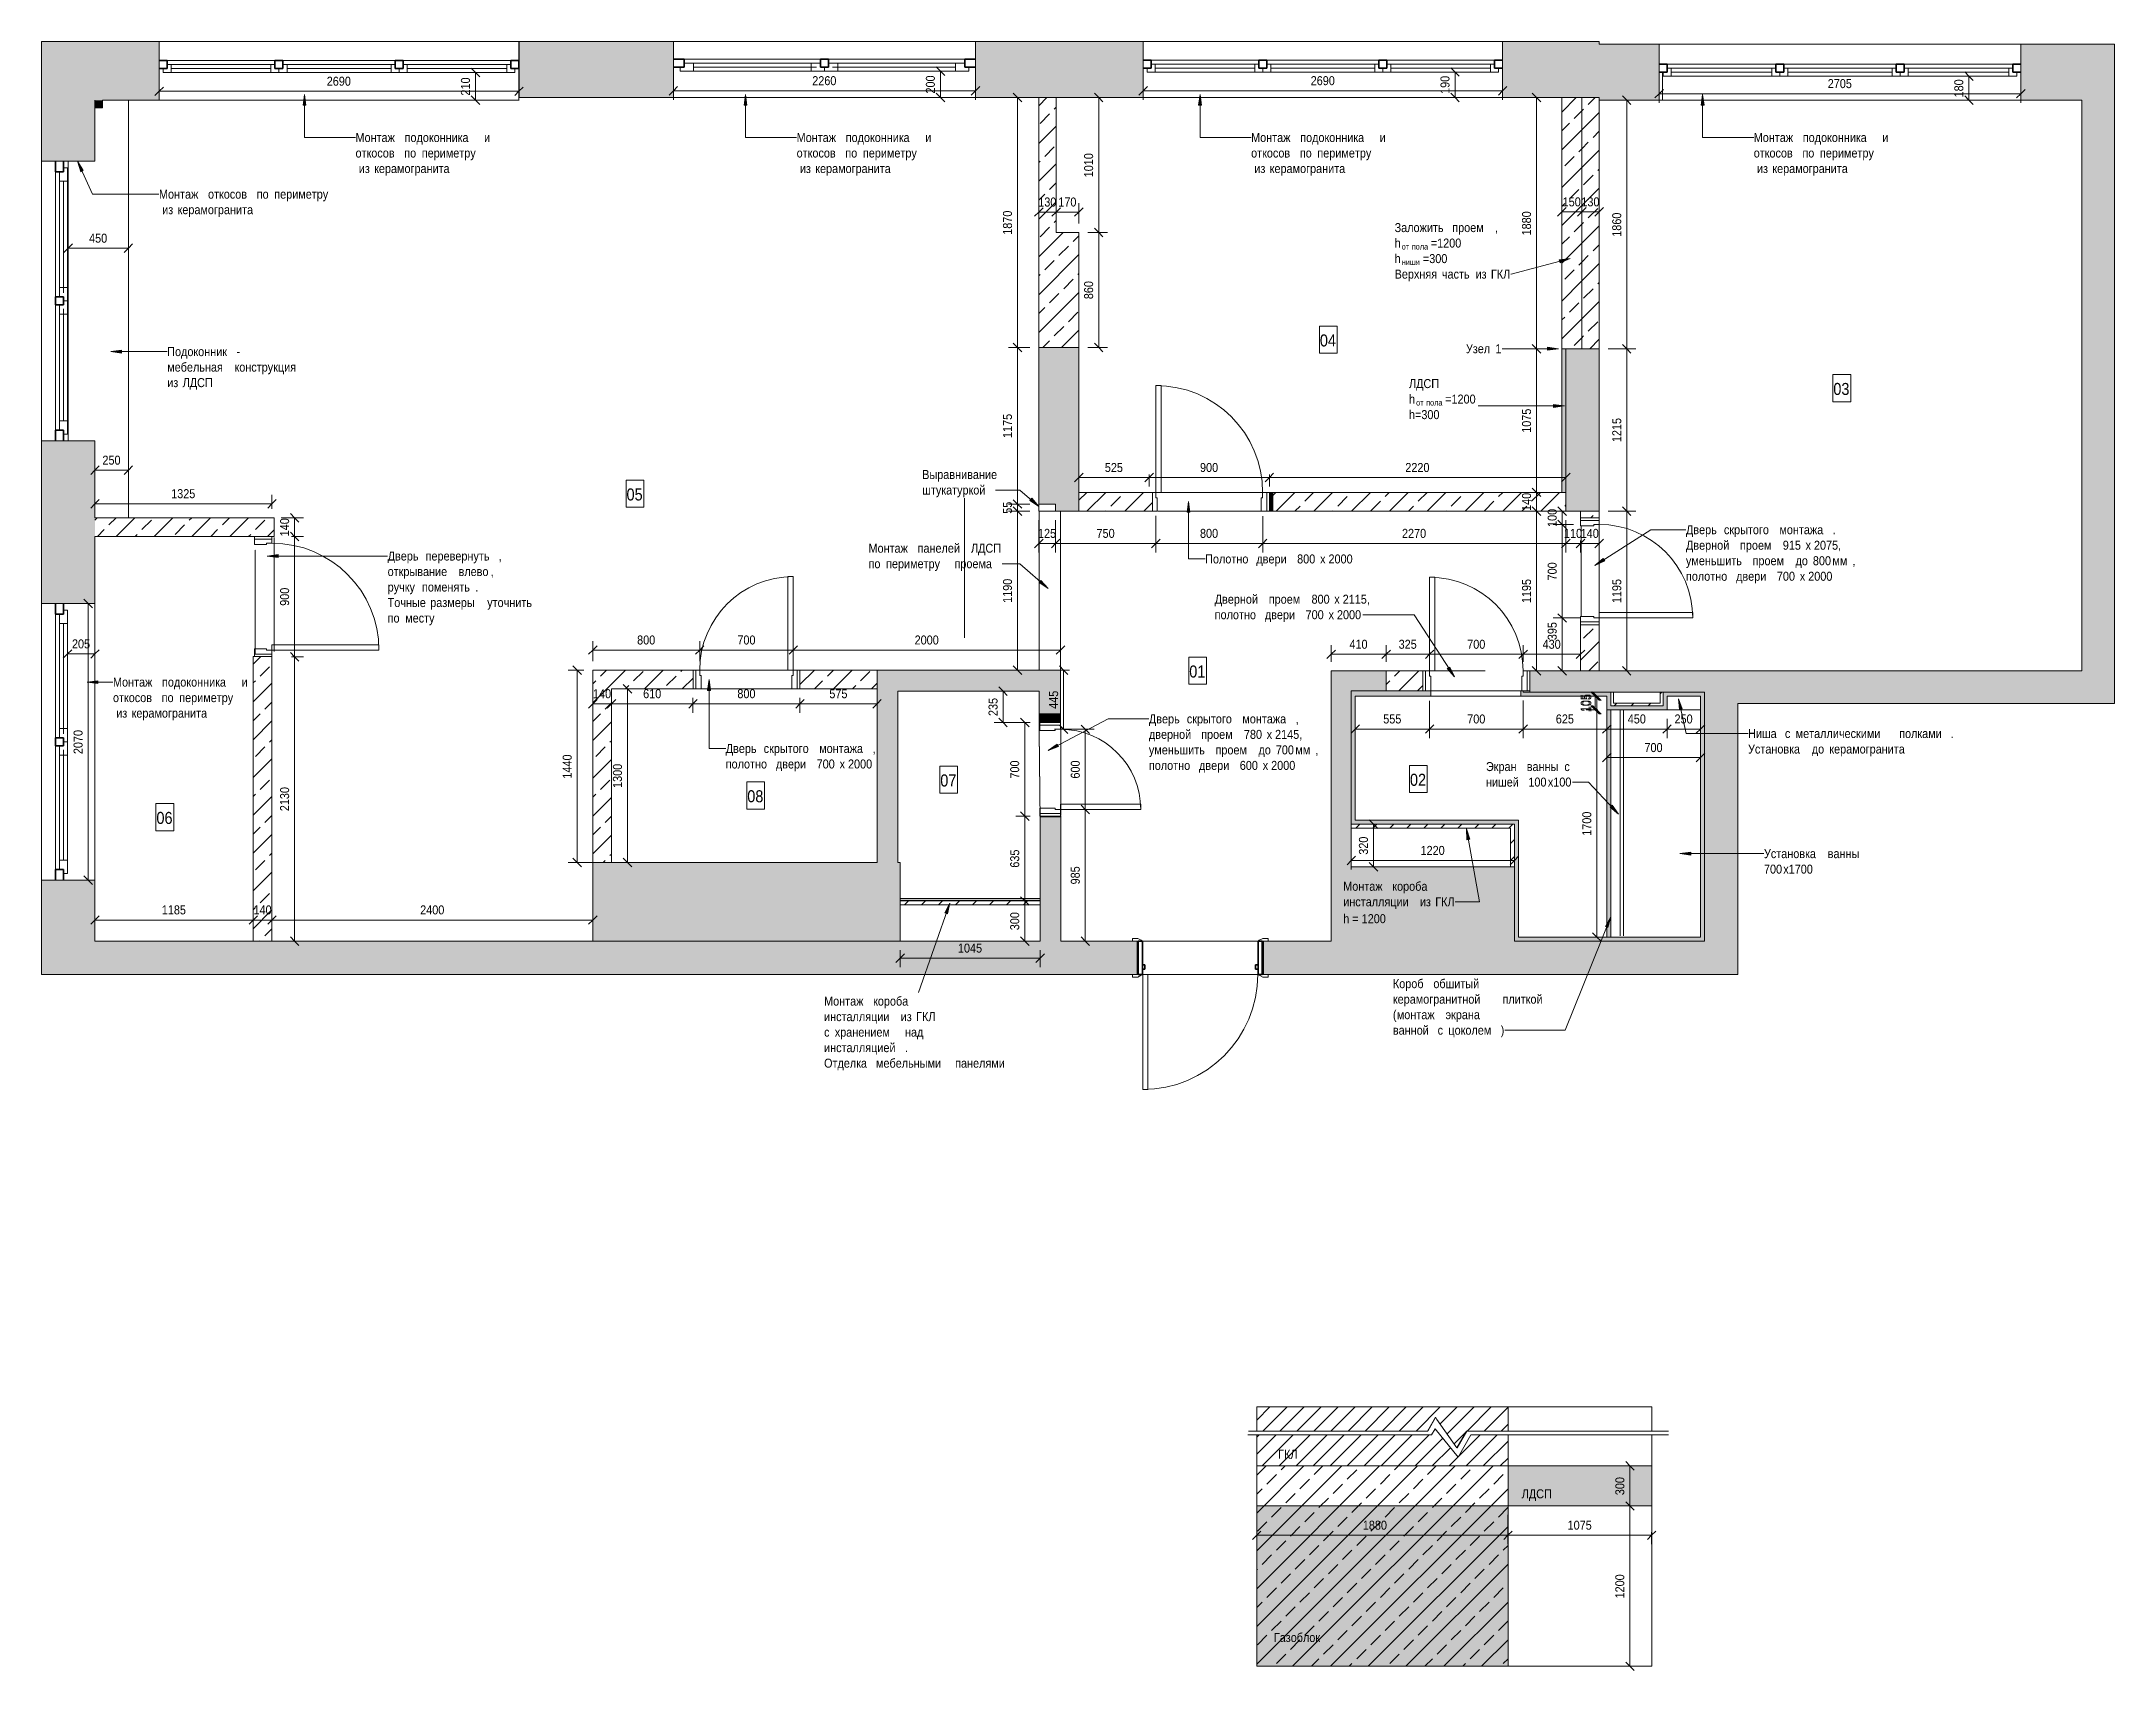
# Model space of a CAD drawing. Header units: millimetres. Extents: x 14838 to 30347, y -21720 to -9527.
import ezdxf

# ---------------------------------------------------------------- set-up
doc = ezdxf.new("R2010")
doc.units = ezdxf.units.MM
doc.linetypes.add('01 Штриховая _4 мм_', pattern=[6, 3.5, -2.5])
doc.linetypes.add('ADSK_Штрих_ш3 п1_5', pattern=[4.5, 3, -1.5])
for name, color, linetype, lineweight in [('_ Окна', 7, 'Continuous', 35), ('Аннотация', 7, 'Continuous', 9), ('Двери', 7, 'Continuous', 20), ('Линии разделители', 7, 'ADSK_Штрих_ш3 п1_5', 9), ('Марки помещений', 7, 'Continuous', 18), ('Окна', 7, 'Continuous', 20), ('Размеры', 7, 'Continuous', 9), ('Размеры-45', 7, 'Continuous', 9), ('Стены внутренние', 7, 'Continuous', 20), ('Узлы', 7, 'Continuous', 20)]:
    doc.layers.add(name, color=color, linetype=linetype, lineweight=lineweight)
doc.layers.add('Линии', color=94, linetype='Continuous', lineweight=9, true_color=0x00a600)
doc.styles.add('Century Gothic', font='GOTHIC.TTF', dxfattribs={"width": 0.9, "height": 67.5})
doc.styles.add('Century Gothic_1', font='GOTHIC.TTF', dxfattribs={"width": 0.9, "height": 43.869355})
doc.styles.add('Century Gothic_2', font='GOTHIC.TTF', dxfattribs={"width": 0.9, "height": 90})
doc.dimstyles.new('GOT_1_5_округ_до_5', dxfattribs={"dimscale": 304.8, "dimtxt": 70.481358, "dimasz": 0.20876, "dimexe": 0.221457, "dimexo": 0.221457, "dimgap": 0.073819, "dimtad": 1, "dimdec": 0, "dimrnd": 5, "dimdsep": 46, "dimtxsty": 'Century Gothic', "dimblk1": 'OBLIQUE', "dimblk2": 'OBLIQUE', "dimsah": 1, "dimcen": 0.09, "dimazin": 0, "dimtfac": 1, "dimtdec": 4, "dimtix": 1, "dimtmove": 0, "dimatfit": 3, "dimfxl": 1, "dimtvp": 1, "dimtolj": 1, "dimtzin": 0, "dimarcsym": 2})
doc.dimstyles.new('GOT_1_5_округ_до_5_1', dxfattribs={"dimscale": 304.8, "dimtxt": 70.481358, "dimasz": 0.20876, "dimexe": 0.221457, "dimexo": 0.221457, "dimgap": 0.073819, "dimtad": 1, "dimdec": 0, "dimrnd": 5, "dimdsep": 46, "dimtxsty": 'Century Gothic', "dimblk1": 'OBLIQUE', "dimblk2": 'OBLIQUE', "dimsah": 1, "dimcen": 0.09, "dimazin": 0, "dimtfac": 1, "dimtdec": 4, "dimtix": 1, "dimtmove": 2, "dimatfit": 3, "dimfxl": 1, "dimtvp": 1, "dimtolj": 1, "dimtzin": 0, "dimarcsym": 2})
pattern_1 = [(45, (41756.08, 13126.54), (-141.439, 141.439), []), (45, (41897.52, 13126.54), (-141.439, 141.439), [100.013, -50.006])]
pattern_2 = [(45, (41756.08, 13126.54), (-141.439, 141.439), []), (45, (41897.52, 13126.54), (-141.439, 141.439), [100.012, -50.006])]
pattern_3 = [(45, (41756.08, 13126.54), (-63.6396, 63.6396), [])]

msp = doc.modelspace()

# ---------------------------------------------------------------- texts
at = {"layer": 'Аннотация', "attachment_point": 1}
for s, insert, char_height, width, style in [('Монтаж', (17187.4, -10212.3), 67.5, 415.595, 'Century Gothic'), ('\\fCentury Gothic|b0|i0|c204|p34|;\\W.9; ', (17530.3, -10212.3), 67.5, 29.222, 'Century Gothic'), ('подоконника', (17554.5, -10212.3), 67.5, 691.576, 'Century Gothic'), ('\\fCentury Gothic|b0|i0|c204|p34|;\\W.9; ', (18125.1, -10212.3), 67.5, 29.222, 'Century Gothic'), ('\\fCentury Gothic|b0|i0|c204|p34|;\\W.9;и', (18149.2, -10212.3), 67.5, 64.937, 'Century Gothic'), ('Монтаж', (20487.4, -10212.3), 67.5, 415.595, 'Century Gothic'), ('\\fCentury Gothic|b0|i0|c204|p34|;\\W.9; ', (20830.3, -10212.3), 67.5, 29.222, 'Century Gothic'), ('подоконника', (20854.5, -10212.3), 67.5, 691.576, 'Century Gothic'), ('\\fCentury Gothic|b0|i0|c204|p34|;\\W.9; ', (21425.1, -10212.3), 67.5, 29.222, 'Century Gothic'), ('\\fCentury Gothic|b0|i0|c204|p34|;\\W.9;и', (21449.2, -10212.3), 67.5, 64.937, 'Century Gothic'), ('Монтаж', (23887.4, -10212.3), 67.5, 415.595, 'Century Gothic'), ('\\fCentury Gothic|b0|i0|c204|p34|;\\W.9; ', (24230.3, -10212.3), 67.5, 29.222, 'Century Gothic'), ('подоконника', (24254.5, -10212.3), 67.5, 691.576, 'Century Gothic'), ('\\fCentury Gothic|b0|i0|c204|p34|;\\W.9; ', (24825.1, -10212.3), 67.5, 29.222, 'Century Gothic'), ('\\fCentury Gothic|b0|i0|c204|p34|;\\W.9;и', (24849.2, -10212.3), 67.5, 64.937, 'Century Gothic'), ('Монтаж', (27647.4, -10212.3), 67.5, 415.595, 'Century Gothic'), ('\\fCentury Gothic|b0|i0|c204|p34|;\\W.9; ', (27990.3, -10212.3), 67.5, 29.222, 'Century Gothic'), ('подоконника', (28014.5, -10212.3), 67.5, 691.576, 'Century Gothic'), ('\\fCentury Gothic|b0|i0|c204|p34|;\\W.9; ', (28585.1, -10212.3), 67.5, 29.222, 'Century Gothic'), ('\\fCentury Gothic|b0|i0|c204|p34|;\\W.9;и', (28609.2, -10212.3), 67.5, 64.937, 'Century Gothic'), ('откосов', (17187.4, -10328.4), 67.5, 412.348, 'Century Gothic'), ('\\fCentury Gothic|b0|i0|c204|p34|;\\W.9; ', (17527.7, -10328.4), 67.5, 29.222, 'Century Gothic'), ('по', (17551.8, -10328.4), 67.5, 129.873, 'Century Gothic'), ('\\fCentury Gothic|b0|i0|c204|p34|;\\W.9; ', (17658.9, -10328.4), 67.5, 29.222, 'Century Gothic'), ('периметру', (17683, -10328.4), 67.5, 590.924, 'Century Gothic'), ('откосов', (20487.4, -10328.4), 67.5, 412.348, 'Century Gothic'), ('\\fCentury Gothic|b0|i0|c204|p34|;\\W.9; ', (20827.7, -10328.4), 67.5, 29.222, 'Century Gothic'), ('по', (20851.8, -10328.4), 67.5, 129.873, 'Century Gothic'), ('\\fCentury Gothic|b0|i0|c204|p34|;\\W.9; ', (20958.9, -10328.4), 67.5, 29.222, 'Century Gothic'), ('периметру', (20983, -10328.4), 67.5, 590.924, 'Century Gothic'), ('откосов', (23887.4, -10328.4), 67.5, 412.348, 'Century Gothic'), ('\\fCentury Gothic|b0|i0|c204|p34|;\\W.9; ', (24227.7, -10328.4), 67.5, 29.222, 'Century Gothic'), ('по', (24251.8, -10328.4), 67.5, 129.873, 'Century Gothic'), ('\\fCentury Gothic|b0|i0|c204|p34|;\\W.9; ', (24358.9, -10328.4), 67.5, 29.222, 'Century Gothic'), ('периметру', (24383, -10328.4), 67.5, 590.924, 'Century Gothic'), ('откосов', (27647.4, -10328.4), 67.5, 412.348, 'Century Gothic'), ('\\fCentury Gothic|b0|i0|c204|p34|;\\W.9; ', (27987.7, -10328.4), 67.5, 29.222, 'Century Gothic'), ('по', (28011.8, -10328.4), 67.5, 129.873, 'Century Gothic'), ('\\fCentury Gothic|b0|i0|c204|p34|;\\W.9; ', (28118.9, -10328.4), 67.5, 29.222, 'Century Gothic'), ('периметру', (28143, -10328.4), 67.5, 590.924, 'Century Gothic'), ('\\fCentury Gothic|b0|i0|c204|p34|;\\W.9; ', (17187.4, -10444.5), 67.5, 29.222, 'Century Gothic'), ('из', (17211.6, -10444.5), 67.5, 110.392, 'Century Gothic'), ('\\fCentury Gothic|b0|i0|c204|p34|;\\W.9; ', (17302.6, -10444.5), 67.5, 29.222, 'Century Gothic'), ('керамогранита', (17326.7, -10444.5), 67.5, 840.93, 'Century Gothic'), ('\\fCentury Gothic|b0|i0|c204|p34|;\\W.9; ', (18020.6, -10444.5), 67.5, 29.222, 'Century Gothic'), ('\\fCentury Gothic|b0|i0|c204|p34|;\\W.9; ', (20487.4, -10444.5), 67.5, 29.222, 'Century Gothic'), ('из', (20511.6, -10444.5), 67.5, 110.392, 'Century Gothic'), ('\\fCentury Gothic|b0|i0|c204|p34|;\\W.9; ', (20602.6, -10444.5), 67.5, 29.222, 'Century Gothic'), ('керамогранита', (20626.7, -10444.5), 67.5, 840.93, 'Century Gothic'), ('\\fCentury Gothic|b0|i0|c204|p34|;\\W.9; ', (21320.6, -10444.5), 67.5, 29.222, 'Century Gothic'), ('\\fCentury Gothic|b0|i0|c204|p34|;\\W.9; ', (23887.4, -10444.5), 67.5, 29.222, 'Century Gothic'), ('из', (23911.6, -10444.5), 67.5, 110.392, 'Century Gothic'), ('\\fCentury Gothic|b0|i0|c204|p34|;\\W.9; ', (24002.6, -10444.5), 67.5, 29.222, 'Century Gothic'), ('керамогранита', (24026.7, -10444.5), 67.5, 840.93, 'Century Gothic'), ('\\fCentury Gothic|b0|i0|c204|p34|;\\W.9; ', (24720.6, -10444.5), 67.5, 29.222, 'Century Gothic'), ('\\fCentury Gothic|b0|i0|c204|p34|;\\W.9; ', (27647.4, -10444.5), 67.5, 29.222, 'Century Gothic'), ('из', (27671.6, -10444.5), 67.5, 110.392, 'Century Gothic'), ('\\fCentury Gothic|b0|i0|c204|p34|;\\W.9; ', (27762.6, -10444.5), 67.5, 29.222, 'Century Gothic'), ('керамогранита', (27786.7, -10444.5), 67.5, 840.93, 'Century Gothic'), ('\\fCentury Gothic|b0|i0|c204|p34|;\\W.9; ', (28480.6, -10444.5), 67.5, 29.222, 'Century Gothic'), ('Монтаж', (15716.8, -10636.3), 67.5, 415.595, 'Century Gothic'), ('\\fCentury Gothic|b0|i0|c204|p34|;\\W.9; ', (16059.7, -10636.3), 67.5, 29.222, 'Century Gothic'), ('откосов', (16083.8, -10636.3), 67.5, 412.348, 'Century Gothic'), ('\\fCentury Gothic|b0|i0|c204|p34|;\\W.9; ', (16424.1, -10636.3), 67.5, 29.222, 'Century Gothic'), ('по', (16448.2, -10636.3), 67.5, 129.873, 'Century Gothic'), ('\\fCentury Gothic|b0|i0|c204|p34|;\\W.9; ', (16555.3, -10636.3), 67.5, 29.222, 'Century Gothic'), ('периметру', (16579.4, -10636.3), 67.5, 590.924, 'Century Gothic'), ('\\fCentury Gothic|b0|i0|c204|p34|;\\W.9; ', (15716.8, -10752.4), 67.5, 29.222, 'Century Gothic'), ('из', (15740.9, -10752.4), 67.5, 110.392, 'Century Gothic'), ('\\fCentury Gothic|b0|i0|c204|p34|;\\W.9; ', (15832, -10752.4), 67.5, 29.222, 'Century Gothic'), ('керамогранита', (15856.1, -10752.4), 67.5, 840.93, 'Century Gothic'), ('\\fCentury Gothic|b0|i0|c204|p34|;\\W.9; ', (16550, -10752.4), 67.5, 29.222, 'Century Gothic'), ('Заложить', (24961, -10886.4), 67.5, 493.519, 'Century Gothic'), ('\\fCentury Gothic|b0|i0|c204|p34|;\\W.9;h', (24961, -11002.4), 67.5, 64.937, 'Century Gothic'), ('=1200', (25231.5, -11002.4), 67.5, 295.462, 'Century Gothic'), ('\\fCentury Gothic|b0|i0|c204|p34|;\\W.9; ', (25368.2, -10886.4), 67.5, 29.222, 'Century Gothic'), ('проем', (25392.3, -10886.4), 67.5, 360.399, 'Century Gothic'), (' ,', (25689.6, -10886.4), 67.5, 58.443, 'Century Gothic'), ('\\fCentury Gothic|b0|i0|c204|p34|;\\W.9;h', (24961, -11118.5), 67.5, 64.937, 'Century Gothic'), ('от', (25014.5, -11040.4), 43.87, 71.43, 'Century Gothic_1'), ('\\fCentury Gothic|b0|i0|c204|p34|;\\W.9; ', (25073.5, -11040.4), 43.869, 19.481, 'Century Gothic_1'), ('пола', (25089.6, -11040.4), 43.87, 172.082, 'Century Gothic_1'), ('=300', (25172.6, -11118.5), 67.5, 237.019, 'Century Gothic'), ('Верхняя', (24961, -11234.6), 67.5, 399.361, 'Century Gothic'), ('ниши', (25014.5, -11156.5), 43.87, 191.563, 'Century Gothic_1'), ('\\fCentury Gothic|b0|i0|c204|p34|;\\W.9; ', (25290.5, -11234.6), 67.5, 29.222, 'Century Gothic'), ('часть', (25314.6, -11234.6), 67.5, 275.981, 'Century Gothic'), ('\\fCentury Gothic|b0|i0|c204|p34|;\\W.9; ', (25542.3, -11234.6), 67.5, 29.222, 'Century Gothic'), ('из', (25566.4, -11234.6), 67.5, 110.392, 'Century Gothic'), ('\\fCentury Gothic|b0|i0|c204|p34|;\\W.9; ', (25657.5, -11234.6), 67.5, 29.222, 'Century Gothic'), ('ГКЛ', (25681.6, -11234.6), 67.5, 181.823, 'Century Gothic'), ('мебельная', (15778.6, -11930.8), 67.5, 581.183, 'Century Gothic'), ('Подоконник', (15778.6, -11814.7), 67.5, 629.886, 'Century Gothic'), ('\\fCentury Gothic|b0|i0|c204|p34|;\\W.9; ', (16258.1, -11930.8), 67.5, 29.222, 'Century Gothic'), ('\\fCentury Gothic|b0|i0|c204|p34|;\\W.9;-', (16298.3, -11814.7), 67.5, 35.715, 'Century Gothic'), ('Узел', (25494.4, -11792.9), 67.5, 240.266, 'Century Gothic'), (' 1', (25692.7, -11792.9), 67.5, 87.665, 'Century Gothic'), ('из', (15778.6, -12046.8), 67.5, 110.392, 'Century Gothic'), ('\\fCentury Gothic|b0|i0|c204|p34|;\\W.9; ', (15869.7, -12046.8), 67.5, 29.222, 'Century Gothic'), ('ЛДСП', (15893.8, -12046.8), 67.5, 305.202, 'Century Gothic'), ('конструкция', (16282.2, -11930.8), 67.5, 646.12, 'Century Gothic'), ('ЛДСП', (25068.3, -12054), 67.5, 305.202, 'Century Gothic'), ('\\fCentury Gothic|b0|i0|c204|p34|;\\W.9;h', (25068.3, -12170.1), 67.5, 64.937, 'Century Gothic'), ('от', (25121.9, -12208.1), 43.87, 71.43, 'Century Gothic_1'), ('\\fCentury Gothic|b0|i0|c204|p34|;\\W.9; ', (25180.8, -12208.1), 43.869, 19.481, 'Century Gothic_1'), ('пола', (25196.9, -12208.1), 43.87, 172.082, 'Century Gothic_1'), ('=1200', (25338.9, -12170.1), 67.5, 295.462, 'Century Gothic'), ('h=300', (25068.3, -12286.2), 67.5, 301.956, 'Century Gothic'), ('штукатуркой', (21426.8, -12850.6), 67.5, 665.601, 'Century Gothic'), ('Выравнивание', (21426.8, -12734.5), 67.5, 759.759, 'Century Gothic'), ('\\fCentury Gothic|b0|i0|c204|p34|;\\W.9; ', (22053.7, -12734.5), 67.5, 29.222, 'Century Gothic'), ('Дверь', (27140.5, -13147.7), 67.5, 314.943, 'Century Gothic'), ('\\fCentury Gothic|b0|i0|c204|p34|;\\W.9; ', (27400.4, -13147.7), 67.5, 29.222, 'Century Gothic'), ('скрытого', (27424.5, -13147.7), 67.5, 474.038, 'Century Gothic'), ('\\fCentury Gothic|b0|i0|c204|p34|;\\W.9; ', (27815.6, -13147.7), 67.5, 29.222, 'Century Gothic'), ('монтажа', (27839.7, -13147.7), 67.5, 483.778, 'Century Gothic'), ('Монтаж', (21025.2, -13286.1), 67.5, 415.595, 'Century Gothic'), ('\\fCentury Gothic|b0|i0|c204|p34|;\\W.9; ', (21368.1, -13286.1), 67.5, 29.222, 'Century Gothic'), ('панелей', (21392.2, -13286.1), 67.5, 454.557, 'Century Gothic'), ('\\fCentury Gothic|b0|i0|c204|p34|;\\W.9; ', (21767.3, -13286.1), 67.5, 29.222, 'Century Gothic'), ('ЛДСП', (21791.4, -13286.1), 67.5, 305.202, 'Century Gothic'), ('Дверной', (27140.5, -13263.8), 67.5, 461.05, 'Century Gothic'), ('\\fCentury Gothic|b0|i0|c204|p34|;\\W.9; ', (27520.9, -13263.8), 67.5, 29.222, 'Century Gothic'), ('проем', (27545, -13263.8), 67.5, 360.399, 'Century Gothic'), (' 915 ', (27842.4, -13263.8), 67.5, 233.772, 'Century Gothic'), ('\\fCentury Gothic|b0|i0|c204|p34|;\\W.9;х', (28035.3, -13263.8), 67.5, 48.703, 'Century Gothic'), (' 2075,', (28075.4, -13263.8), 67.5, 292.215, 'Century Gothic'), ('\\fCentury Gothic|b0|i0|c204|p34|;\\W.9;.', (28238.9, -13147.7), 67.5, 29.222, 'Century Gothic'), ('Дверь', (17427.7, -13344.5), 67.5, 314.943, 'Century Gothic'), ('открывание', (17427.7, -13460.6), 67.5, 613.652, 'Century Gothic'), ('\\fCentury Gothic|b0|i0|c204|p34|;\\W.9; ', (17687.5, -13344.5), 67.5, 29.222, 'Century Gothic'), ('перевернуть', (17711.6, -13344.5), 67.5, 662.354, 'Century Gothic'), ('\\fCentury Gothic|b0|i0|c204|p34|;\\W.9; ', (17934, -13460.6), 67.5, 29.222, 'Century Gothic'), ('влево', (17958.1, -13460.6), 67.5, 292.215, 'Century Gothic'), (', ', (18258.1, -13344.5), 67.5, 58.443, 'Century Gothic'), ('по', (21025.2, -13402.2), 67.5, 129.873, 'Century Gothic'), ('\\fCentury Gothic|b0|i0|c204|p34|;\\W.9; ', (21132.4, -13402.2), 67.5, 29.222, 'Century Gothic'), ('периметру', (21156.5, -13402.2), 67.5, 590.924, 'Century Gothic'), ('\\fCentury Gothic|b0|i0|c204|p34|;\\W.9; ', (21644, -13402.2), 67.5, 29.222, 'Century Gothic'), ('проема', (21668.1, -13402.2), 67.5, 431.829, 'Century Gothic'), ('Полотно', (23543.6, -13366.5), 67.5, 435.076, 'Century Gothic'), ('\\fCentury Gothic|b0|i0|c204|p34|;\\W.9; ', (23902.6, -13366.5), 67.5, 29.222, 'Century Gothic'), ('двери', (23926.7, -13366.5), 67.5, 314.943, 'Century Gothic'), ('  800 ', (24186.5, -13366.5), 67.5, 262.994, 'Century Gothic'), ('\\fCentury Gothic|b0|i0|c204|p34|;\\W.9;х', (24403.5, -13366.5), 67.5, 48.703, 'Century Gothic'), (' 2000', (24443.7, -13366.5), 67.5, 262.994, 'Century Gothic'), ('уменьшить', (27140.5, -13379.9), 67.5, 574.69, 'Century Gothic'), ('\\fCentury Gothic|b0|i0|c204|p34|;\\W.9; ', (27614.7, -13379.9), 67.5, 29.222, 'Century Gothic'), ('проем', (27638.8, -13379.9), 67.5, 360.399, 'Century Gothic'), ('\\fCentury Gothic|b0|i0|c204|p34|;\\W.9; ', (27936.1, -13379.9), 67.5, 29.222, 'Century Gothic'), ('до', (27960.2, -13379.9), 67.5, 129.873, 'Century Gothic'), (' 800', (28067.4, -13379.9), 67.5, 204.551, 'Century Gothic'), ('мм', (28236.2, -13379.9), 67.5, 181.823, 'Century Gothic'), ('\\fCentury Gothic|b0|i0|c204|p34|;\\W.9;,', (28386.2, -13379.9), 67.5, 29.222, 'Century Gothic'), ('ручку', (17427.7, -13576.7), 67.5, 282.475, 'Century Gothic'), ('\\fCentury Gothic|b0|i0|c204|p34|;\\W.9; ', (17660.7, -13576.7), 67.5, 29.222, 'Century Gothic'), ('поменять', (17684.8, -13576.7), 67.5, 483.778, 'Century Gothic'), ('\\fCentury Gothic|b0|i0|c204|p34|;\\W.9;.', (18084, -13576.7), 67.5, 29.222, 'Century Gothic'), ('\\fCentury Gothic|b0|i0|c204|p34|;\\W.9;,', (18199.2, -13460.6), 67.5, 29.222, 'Century Gothic'), ('полотно', (27140.5, -13496), 67.5, 425.335, 'Century Gothic'), ('\\fCentury Gothic|b0|i0|c204|p34|;\\W.9; ', (27491.4, -13496), 67.5, 29.222, 'Century Gothic'), ('двери', (27515.5, -13496), 67.5, 314.943, 'Century Gothic'), ('  700 ', (27775.4, -13496), 67.5, 262.994, 'Century Gothic'), ('\\fCentury Gothic|b0|i0|c204|p34|;\\W.9;х', (27992.4, -13496), 67.5, 48.703, 'Century Gothic'), (' 2000', (28032.6, -13496), 67.5, 262.994, 'Century Gothic'), ('Точные', (17427.7, -13692.8), 67.5, 357.152, 'Century Gothic'), ('\\fCentury Gothic|b0|i0|c204|p34|;\\W.9; ', (17722.3, -13692.8), 67.5, 29.222, 'Century Gothic'), ('размеры', (17746.4, -13692.8), 67.5, 487.025, 'Century Gothic'), ('\\fCentury Gothic|b0|i0|c204|p34|;\\W.9; ', (18148.3, -13692.8), 67.5, 29.222, 'Century Gothic'), ('уточнить', (18172.4, -13692.8), 67.5, 425.335, 'Century Gothic'), ('\\fCentury Gothic|b0|i0|c204|p34|;\\W.9; ', (18523.3, -13692.8), 67.5, 29.222, 'Century Gothic'), ('Дверной', (23614.9, -13667.8), 67.5, 461.05, 'Century Gothic'), ('полотно', (23614.9, -13783.9), 67.5, 425.335, 'Century Gothic'), ('\\fCentury Gothic|b0|i0|c204|p34|;\\W.9; ', (23965.9, -13783.9), 67.5, 29.222, 'Century Gothic'), ('двери', (23990, -13783.9), 67.5, 314.943, 'Century Gothic'), ('\\fCentury Gothic|b0|i0|c204|p34|;\\W.9; ', (23995.3, -13667.8), 67.5, 29.222, 'Century Gothic'), ('проем', (24019.4, -13667.8), 67.5, 360.399, 'Century Gothic'), ('  700 ', (24249.8, -13783.9), 67.5, 262.994, 'Century Gothic'), (' 800 ', (24316.8, -13667.8), 67.5, 233.772, 'Century Gothic'), ('\\fCentury Gothic|b0|i0|c204|p34|;\\W.9;х', (24466.8, -13783.9), 67.5, 48.703, 'Century Gothic'), ('\\fCentury Gothic|b0|i0|c204|p34|;\\W.9;х', (24509.7, -13667.8), 67.5, 48.703, 'Century Gothic'), (' 2000', (24507, -13783.9), 67.5, 262.994, 'Century Gothic'), (' 2115,', (24549.9, -13667.8), 67.5, 292.215, 'Century Gothic'), ('по', (17427.7, -13808.9), 67.5, 129.873, 'Century Gothic'), ('\\fCentury Gothic|b0|i0|c204|p34|;\\W.9; ', (17534.8, -13808.9), 67.5, 29.222, 'Century Gothic'), ('месту', (17558.9, -13808.9), 67.5, 321.437, 'Century Gothic'), ('откосов', (15372.8, -14404.2), 67.5, 412.348, 'Century Gothic'), ('Монтаж', (15372.8, -14288.1), 67.5, 415.595, 'Century Gothic'), ('\\fCentury Gothic|b0|i0|c204|p34|;\\W.9; ', (15713, -14404.2), 67.5, 29.222, 'Century Gothic'), ('\\fCentury Gothic|b0|i0|c204|p34|;\\W.9; ', (15715.7, -14288.1), 67.5, 29.222, 'Century Gothic'), ('по', (15737.1, -14404.2), 67.5, 129.873, 'Century Gothic'), ('подоконника', (15739.8, -14288.1), 67.5, 691.576, 'Century Gothic'), ('\\fCentury Gothic|b0|i0|c204|p34|;\\W.9; ', (15844.2, -14404.2), 67.5, 29.222, 'Century Gothic'), ('периметру', (15868.4, -14404.2), 67.5, 590.924, 'Century Gothic'), ('\\fCentury Gothic|b0|i0|c204|p34|;\\W.9; ', (16310.4, -14288.1), 67.5, 29.222, 'Century Gothic'), ('\\fCentury Gothic|b0|i0|c204|p34|;\\W.9;и', (16334.5, -14288.1), 67.5, 64.937, 'Century Gothic'), ('\\fCentury Gothic|b0|i0|c204|p34|;\\W.9; ', (15372.8, -14520.3), 67.5, 29.222, 'Century Gothic'), ('из', (15396.9, -14520.3), 67.5, 110.392, 'Century Gothic'), ('\\fCentury Gothic|b0|i0|c204|p34|;\\W.9; ', (15488, -14520.3), 67.5, 29.222, 'Century Gothic'), ('керамогранита', (15512.1, -14520.3), 67.5, 840.93, 'Century Gothic'), ('\\fCentury Gothic|b0|i0|c204|p34|;\\W.9; ', (16205.9, -14520.3), 67.5, 29.222, 'Century Gothic'), ('Дверь', (23122.6, -14563.3), 67.5, 314.943, 'Century Gothic'), ('\\fCentury Gothic|b0|i0|c204|p34|;\\W.9; ', (23382.4, -14563.3), 67.5, 29.222, 'Century Gothic'), ('скрытого', (23406.5, -14563.3), 67.5, 474.038, 'Century Gothic'), ('\\fCentury Gothic|b0|i0|c204|p34|;\\W.9; ', (23797.6, -14563.3), 67.5, 29.222, 'Century Gothic'), ('монтажа', (23821.8, -14563.3), 67.5, 483.778, 'Century Gothic'), ('дверной', (23122.6, -14679.4), 67.5, 444.816, 'Century Gothic'), ('\\fCentury Gothic|b0|i0|c204|p34|;\\W.9; ', (23489.6, -14679.4), 67.5, 29.222, 'Century Gothic'), ('проем', (23513.7, -14679.4), 67.5, 360.399, 'Century Gothic'), (' 780 ', (23811, -14679.4), 67.5, 233.772, 'Century Gothic'), ('\\fCentury Gothic|b0|i0|c204|p34|;\\W.9;х', (24003.9, -14679.4), 67.5, 48.703, 'Century Gothic'), (' 2145,', (24044.1, -14679.4), 67.5, 292.215, 'Century Gothic'), ('\\fCentury Gothic|b0|i0|c204|p34|;\\W.9;,', (24220.9, -14563.3), 67.5, 29.222, 'Century Gothic'), ('Ниша', (27604.9, -14673), 67.5, 305.202, 'Century Gothic'), ('\\fCentury Gothic|b0|i0|c204|p34|;\\W.9; ', (27856.7, -14673), 67.5, 29.222, 'Century Gothic'), ('\\fCentury Gothic|b0|i0|c204|p34|;\\W.9;с', (27880.9, -14673), 67.5, 68.184, 'Century Gothic'), ('\\fCentury Gothic|b0|i0|c204|p34|;\\W.9; ', (27937.1, -14673), 67.5, 29.222, 'Century Gothic'), ('металлическими', (27961.2, -14673), 67.5, 909.114, 'Century Gothic'), ('\\fCentury Gothic|b0|i0|c204|p34|;\\W.9; ', (28711.3, -14673), 67.5, 29.222, 'Century Gothic'), ('полками', (28735.4, -14673), 67.5, 467.544, 'Century Gothic'), ('\\fCentury Gothic|b0|i0|c204|p34|;\\W.9;.', (29121.2, -14673), 67.5, 29.222, 'Century Gothic'), ('Дверь', (19956.9, -14784.9), 67.5, 314.943, 'Century Gothic'), ('\\fCentury Gothic|b0|i0|c204|p34|;\\W.9; ', (20216.7, -14784.9), 67.5, 29.222, 'Century Gothic'), ('скрытого', (20240.9, -14784.9), 67.5, 474.038, 'Century Gothic'), ('\\fCentury Gothic|b0|i0|c204|p34|;\\W.9; ', (20632, -14784.9), 67.5, 29.222, 'Century Gothic'), ('монтажа', (20656.1, -14784.9), 67.5, 483.778, 'Century Gothic'), ('\\fCentury Gothic|b0|i0|c204|p34|;\\W.9;,', (21055.2, -14784.9), 67.5, 29.222, 'Century Gothic'), ('уменьшить', (23122.6, -14795.5), 67.5, 574.69, 'Century Gothic'), ('\\fCentury Gothic|b0|i0|c204|p34|;\\W.9; ', (23596.7, -14795.5), 67.5, 29.222, 'Century Gothic'), ('проем', (23620.8, -14795.5), 67.5, 360.399, 'Century Gothic'), ('\\fCentury Gothic|b0|i0|c204|p34|;\\W.9; ', (23918.2, -14795.5), 67.5, 29.222, 'Century Gothic'), ('до', (23942.3, -14795.5), 67.5, 129.873, 'Century Gothic'), (' 700', (24049.5, -14795.5), 67.5, 204.551, 'Century Gothic'), ('мм', (24218.2, -14795.5), 67.5, 181.823, 'Century Gothic'), ('\\fCentury Gothic|b0|i0|c204|p34|;\\W.9;,', (24368.3, -14795.5), 67.5, 29.222, 'Century Gothic'), ('Установка', (27604.9, -14789.1), 67.5, 548.715, 'Century Gothic'), ('\\fCentury Gothic|b0|i0|c204|p34|;\\W.9; ', (28057.7, -14789.1), 67.5, 29.222, 'Century Gothic'), ('до', (28081.8, -14789.1), 67.5, 129.873, 'Century Gothic'), ('\\fCentury Gothic|b0|i0|c204|p34|;\\W.9; ', (28188.9, -14789.1), 67.5, 29.222, 'Century Gothic'), ('керамогранита', (28213, -14789.1), 67.5, 840.93, 'Century Gothic'), ('полотно', (19956.9, -14901), 67.5, 425.335, 'Century Gothic'), ('\\fCentury Gothic|b0|i0|c204|p34|;\\W.9; ', (20307.8, -14901), 67.5, 29.222, 'Century Gothic'), ('двери', (20331.9, -14901), 67.5, 314.943, 'Century Gothic'), ('  700 ', (20591.8, -14901), 67.5, 262.994, 'Century Gothic'), ('\\fCentury Gothic|b0|i0|c204|p34|;\\W.9;х', (20808.8, -14901), 67.5, 48.703, 'Century Gothic'), (' 2000', (20849, -14901), 67.5, 262.994, 'Century Gothic'), ('полотно', (23122.6, -14911.6), 67.5, 425.335, 'Century Gothic'), ('\\fCentury Gothic|b0|i0|c204|p34|;\\W.9; ', (23473.5, -14911.6), 67.5, 29.222, 'Century Gothic'), ('двери', (23497.6, -14911.6), 67.5, 314.943, 'Century Gothic'), ('  600 ', (23757.5, -14911.6), 67.5, 262.994, 'Century Gothic'), ('\\fCentury Gothic|b0|i0|c204|p34|;\\W.9;х', (23974.5, -14911.6), 67.5, 48.703, 'Century Gothic'), (' 2000', (24014.6, -14911.6), 67.5, 262.994, 'Century Gothic'), ('Экран', (25644.2, -14920.3), 67.5, 340.918, 'Century Gothic'), ('нишей', (25644.2, -15036.4), 67.5, 357.152, 'Century Gothic'), ('\\fCentury Gothic|b0|i0|c204|p34|;\\W.9; ', (25925.5, -14920.3), 67.5, 29.222, 'Century Gothic'), ('ванны', (25949.6, -14920.3), 67.5, 311.696, 'Century Gothic'), (' 100', (25938.9, -15036.4), 67.5, 204.551, 'Century Gothic'), ('100', (26147.9, -15036.4), 67.5, 175.329, 'Century Gothic'), ('\\fCentury Gothic|b0|i0|c204|p34|;\\W.9; ', (26206.8, -14920.3), 67.5, 29.222, 'Century Gothic'), ('\\fCentury Gothic|b0|i0|c204|p34|;\\W.9;с', (26230.9, -14920.3), 67.5, 68.184, 'Century Gothic'), ('\\fCentury Gothic|b0|i0|c204|p34|;\\W.9; ', (26287.2, -14920.3), 67.5, 29.222, 'Century Gothic'), ('\\fCentury Gothic|b0|i0|c204|p34|;\\W.9;х', (26107.7, -15036.4), 67.5, 48.703, 'Century Gothic'), ('Установка', (27724.1, -15571.9), 67.5, 548.715, 'Century Gothic'), ('\\fCentury Gothic|b0|i0|c204|p34|;\\W.9; ', (28176.8, -15571.9), 67.5, 29.222, 'Century Gothic'), ('ванны', (28200.9, -15571.9), 67.5, 311.696, 'Century Gothic'), ('\\fCentury Gothic|b0|i0|c204|p34|;\\W.9; ', (28458.1, -15571.9), 67.5, 29.222, 'Century Gothic'), ('Монтаж', (24576.6, -15816.2), 67.5, 415.595, 'Century Gothic'), ('\\fCentury Gothic|b0|i0|c204|p34|;\\W.9; ', (24919.5, -15816.2), 67.5, 29.222, 'Century Gothic'), ('короба', (24943.7, -15816.2), 67.5, 399.361, 'Century Gothic'), ('\\fCentury Gothic|b0|i0|c204|p34|;\\W.9; ', (25273.2, -15816.2), 67.5, 29.222, 'Century Gothic'), ('700', (27724.1, -15688), 67.5, 175.329, 'Century Gothic'), ('\\fCentury Gothic|b0|i0|c204|p34|;\\W.9;х', (27868.7, -15688), 67.5, 48.703, 'Century Gothic'), ('1700', (27908.9, -15688), 67.5, 233.772, 'Century Gothic'), ('инсталляции', (24576.6, -15932.3), 67.5, 665.601, 'Century Gothic'), ('\\fCentury Gothic|b0|i0|c204|p34|;\\W.9; ', (25125.8, -15932.3), 67.5, 29.222, 'Century Gothic'), ('из', (25149.9, -15932.3), 67.5, 110.392, 'Century Gothic'), ('\\fCentury Gothic|b0|i0|c204|p34|;\\W.9; ', (25241, -15932.3), 67.5, 29.222, 'Century Gothic'), ('ГКЛ', (25265.1, -15932.3), 67.5, 181.823, 'Century Gothic'), ('h = 1200', (24576.6, -16058.8), 67.5, 418.842, 'Century Gothic'), ('Короб', (24948.1, -16545.1), 67.5, 337.671, 'Century Gothic'), ('\\fCentury Gothic|b0|i0|c204|p34|;\\W.9; ', (25226.7, -16545.1), 67.5, 29.222, 'Century Gothic'), ('обшитый', (25250.8, -16545.1), 67.5, 470.791, 'Century Gothic'), ('\\fCentury Gothic|b0|i0|c204|p34|;\\W.9; ', (25639.2, -16545.1), 67.5, 29.222, 'Century Gothic'), ('Монтаж', (20692.6, -16675.7), 67.5, 415.595, 'Century Gothic'), ('\\fCentury Gothic|b0|i0|c204|p34|;\\W.9; ', (21035.5, -16675.7), 67.5, 29.222, 'Century Gothic'), ('короба', (21059.6, -16675.7), 67.5, 399.361, 'Century Gothic'), ('\\fCentury Gothic|b0|i0|c204|p34|;\\W.9; ', (21389.1, -16675.7), 67.5, 29.222, 'Century Gothic'), ('керамогранитной', (24948.1, -16661.1), 67.5, 964.31, 'Century Gothic'), ('\\fCentury Gothic|b0|i0|c204|p34|;\\W.9; ', (25743.7, -16661.1), 67.5, 29.222, 'Century Gothic'), ('плиткой', (25767.8, -16661.1), 67.5, 409.101, 'Century Gothic'), ('инсталляции', (20692.6, -16791.8), 67.5, 665.601, 'Century Gothic'), ('\\fCentury Gothic|b0|i0|c204|p34|;\\W.9; ', (21241.7, -16791.8), 67.5, 29.222, 'Century Gothic'), ('из', (21265.9, -16791.8), 67.5, 110.392, 'Century Gothic'), ('\\fCentury Gothic|b0|i0|c204|p34|;\\W.9; ', (21356.9, -16791.8), 67.5, 29.222, 'Century Gothic'), ('ГКЛ', (21381, -16791.8), 67.5, 181.823, 'Century Gothic'), ('\\fCentury Gothic|b0|i0|c204|p34|;\\W.9;(', (24948.1, -16777.2), 67.5, 35.715, 'Century Gothic'), ('ванной', (24948.1, -16893.3), 67.5, 376.633, 'Century Gothic'), ('монтаж', (24977.5, -16777.2), 67.5, 412.348, 'Century Gothic'), ('\\fCentury Gothic|b0|i0|c204|p34|;\\W.9; ', (25258.8, -16893.3), 67.5, 29.222, 'Century Gothic'), ('\\fCentury Gothic|b0|i0|c204|p34|;\\W.9; ', (25317.8, -16777.2), 67.5, 29.222, 'Century Gothic'), ('\\fCentury Gothic|b0|i0|c204|p34|;\\W.9; ', (25339.2, -16893.3), 67.5, 29.222, 'Century Gothic'), ('экрана', (25341.9, -16777.2), 67.5, 396.114, 'Century Gothic'), ('\\fCentury Gothic|b0|i0|c204|p34|;\\W.9;)', (25754.4, -16893.3), 67.5, 38.962, 'Century Gothic'), ('\\fCentury Gothic|b0|i0|c204|p34|;\\W.9;с', (20692.6, -16907.9), 67.5, 68.184, 'Century Gothic'), ('инсталляцией', (20692.6, -17024), 67.5, 733.785, 'Century Gothic'), ('\\fCentury Gothic|b0|i0|c204|p34|;\\W.9; ', (20748.8, -16907.9), 67.5, 29.222, 'Century Gothic'), ('хранением', (20772.9, -16907.9), 67.5, 607.158, 'Century Gothic'), ('\\fCentury Gothic|b0|i0|c204|p34|;\\W.9; ', (21273.9, -16907.9), 67.5, 29.222, 'Century Gothic'), ('над', (21298, -16907.9), 67.5, 194.81, 'Century Gothic'), ('\\fCentury Gothic|b0|i0|c204|p34|;\\W.9; ', (21458.7, -16907.9), 67.5, 29.222, 'Century Gothic'), ('\\fCentury Gothic|b0|i0|c204|p34|;\\W.9;с', (25282.9, -16893.3), 67.5, 68.184, 'Century Gothic'), ('цоколем', (25363.3, -16893.3), 67.5, 474.038, 'Century Gothic'), ('Отделка', (20692.6, -17140.1), 67.5, 441.569, 'Century Gothic'), ('\\fCentury Gothic|b0|i0|c204|p34|;\\W.9; ', (21056.9, -17140.1), 67.5, 29.222, 'Century Gothic'), ('мебельными', (21081, -17140.1), 67.5, 688.329, 'Century Gothic'), ('\\fCentury Gothic|b0|i0|c204|p34|;\\W.9;.', (21298, -17024), 67.5, 29.222, 'Century Gothic'), ('\\fCentury Gothic|b0|i0|c204|p34|;\\W.9; ', (21648.9, -17140.1), 67.5, 29.222, 'Century Gothic'), ('панелями', (21673, -17140.1), 67.5, 522.74, 'Century Gothic'), ('ГКЛ', (24089.5, -20067.6), 67.5, 181.823, 'Century Gothic'), ('ЛДСП', (25911.7, -20363.2), 67.5, 305.202, 'Century Gothic'), ('Газоблок', (24057.3, -21438.5), 67.5, 480.531, 'Century Gothic')]:
    msp.add_mtext(s, dxfattribs=dict(at, insert=insert, char_height=char_height, width=width, style=style))
at = {"layer": 'Марки помещений', "lineweight": 9, "char_height": 90, "width": 155.848, "attachment_point": 1, "style": 'Century Gothic_2'}
for s, insert in [('04', (24401.9, -11719.8)), ('03', (28243.2, -12083)), ('05', (19214.9, -12872.7)), ('01', (23424.6, -14197.5)), ('07', (21562.1, -15013)), ('02', (25075.8, -15008)), ('08', (20118, -15131.3)), ('06', (15697.9, -15293.5))]:
    msp.add_mtext(s, dxfattribs=dict(at, insert=insert))

# ---------------------------------------------------------------- blocks, each defined once
blk = doc.blocks.new('w3 - w3-5825041-05_План монтажа')
at = {"layer": '_ Окна', "lineweight": 9}
for p, q in [((-1100, 30), (-1040, 30)), ((-1100, 0), (-1100, 30)), ((-1040, 30), (-1040, -30)), ((-288, 30), (-228, 30)), ((-288, -30), (-288, 30)), ((-228, 30), (-228, 0)), ((-228, 30), (-168, 30)), ((-228, 0), (-228, 30)), ((-168, 30), (-168, -30)), ((614, 30), (674, 30)), ((614, -30), (614, 30)), ((674, 30), (734, 30)), ((674, 0), (674, 30)), ((674, 30), (674, 0)), ((734, 30), (734, -30)), ((1486, 30), (1546, 30)), ((1486, -30), (1486, 30)), ((1546, 30), (1546, 0)), ((-1070, 0), (-1100, 0)), ((-1070, -30), (-1070, 0)), ((-1040, -30), (-1070, -30)), ((-258, -30), (-288, -30)), ((-258, 0), (-258, -30)), ((-228, 0), (-258, 0)), ((-198, 0), (-228, 0)), ((-198, -30), (-198, 0)), ((-168, -30), (-198, -30)), ((644, -30), (614, -30)), ((644, 0), (644, -30)), ((674, 0), (644, 0)), ((704, 0), (674, 0)), ((704, -30), (704, 0)), ((734, -30), (704, -30)), ((1516, -30), (1486, -30)), ((1516, 0), (1516, -30)), ((1546, 0), (1516, 0))]:
    blk.add_line(p, q, dxfattribs=at)
at = {"layer": '_ Окна'}
for p, q in [((-1130, 0), (-1070, 0)), ((-1070, -60), (-1130, -60)), ((-1070, 0), (-1070, -60)), ((-258, 0), (-198, 0)), ((-258, -60), (-258, 0)), ((-198, -60), (-258, -60)), ((-198, 0), (-198, -60)), ((644, 0), (704, 0)), ((644, -60), (644, 0)), ((704, -60), (644, -60)), ((704, 0), (704, -60)), ((1516, -60), (1516, 0)), ((1516, 0), (1576, 0)), ((1576, -60), (1516, -60))]:
    blk.add_line(p, q, dxfattribs=at)
at = {"layer": 'Окна', "lineweight": 9}
for p, q in [((-1040, 30), (-288, 30)), ((-168, 30), (614, 30)), ((734, 30), (1486, 30)), ((-288, -30), (-1040, -30)), ((614, -30), (-168, -30)), ((1486, -30), (734, -30))]:
    blk.add_line(p, q, dxfattribs=at)
at = {"layer": 'Окна'}
for p, q in [((-1070, -60), (-258, -60)), ((-1040, 0), (-288, 0)), ((-198, -60), (644, -60)), ((-168, 0), (614, 0)), ((704, -60), (1516, -60)), ((734, 0), (1486, 0))]:
    blk.add_line(p, q, dxfattribs=at)
blk = doc.blocks.new('w3 - w3 2-6168632-05_План монтажа')
at = {"layer": '_ Окна', "lineweight": 9}
for p, q in [((-1100, 19), (-1040, 19)), ((-1100, -11), (-1100, 19)), ((-1040, 19), (-1040, -41)), ((-294, 19), (-234, 19)), ((-294, -41), (-294, 19)), ((-234, 19), (-234, -11)), ((-234, 19), (-174, 19)), ((-234, -11), (-234, 19)), ((-174, 19), (-174, -41)), ((603, 19), (663, 19)), ((603, -41), (603, 19)), ((663, 19), (723, 19)), ((663, -11), (663, 19)), ((663, 19), (663, -11)), ((723, 19), (723, -41)), ((1469, 19), (1529, 19)), ((1469, -41), (1469, 19)), ((1529, 19), (1529, -11)), ((-1070, -11), (-1100, -11)), ((-1070, -41), (-1070, -11)), ((-1040, -41), (-1070, -41)), ((-264, -41), (-294, -41)), ((-264, -11), (-264, -41)), ((-234, -11), (-264, -11)), ((-204, -11), (-234, -11)), ((-204, -41), (-204, -11)), ((-174, -41), (-204, -41)), ((633, -41), (603, -41)), ((633, -11), (633, -41)), ((663, -11), (633, -11)), ((693, -11), (663, -11)), ((693, -41), (693, -11)), ((723, -41), (693, -41)), ((1499, -41), (1469, -41)), ((1499, -11), (1499, -41)), ((1529, -11), (1499, -11))]:
    blk.add_line(p, q, dxfattribs=at)
at = {"layer": '_ Окна'}
for p, q in [((-1130, -11), (-1070, -11)), ((-1070, -71), (-1130, -71)), ((-1070, -11), (-1070, -71)), ((-264, -11), (-204, -11)), ((-264, -71), (-264, -11)), ((-204, -71), (-264, -71)), ((-204, -11), (-204, -71)), ((633, -11), (693, -11)), ((633, -71), (633, -11)), ((693, -71), (633, -71)), ((693, -11), (693, -71)), ((1499, -71), (1499, -11)), ((1499, -11), (1559, -11)), ((1559, -71), (1499, -71))]:
    blk.add_line(p, q, dxfattribs=at)
at = {"layer": 'Окна', "lineweight": 9}
for p, q in [((-1040, 19), (-294, 19)), ((-174, 19), (603, 19)), ((723, 19), (1469, 19)), ((-294, -41), (-1040, -41)), ((603, -41), (-174, -41)), ((1469, -41), (723, -41))]:
    blk.add_line(p, q, dxfattribs=at)
at = {"layer": 'Окна'}
for p, q in [((-1070, -71), (-264, -71)), ((-1040, -11), (-294, -11)), ((-204, -71), (633, -71)), ((-174, -11), (603, -11)), ((693, -71), (1499, -71)), ((723, -11), (1469, -11))]:
    blk.add_line(p, q, dxfattribs=at)
blk = doc.blocks.new('w3 - w3 2 233-5852194-05_План монтажа')
at = {"layer": '_ Окна', "lineweight": 9}
for p, q in [((-1100, 12), (-1040, 12)), ((-1100, -18), (-1100, 12)), ((-1040, 12), (-1040, -48)), ((-293, 12), (-233, 12)), ((-293, -48), (-293, 12)), ((-233, 12), (-233, -18)), ((-233, 12), (-173, 12)), ((-233, -18), (-233, 12)), ((-173, 12), (-173, -48)), ((605, 12), (665, 12)), ((605, -48), (605, 12)), ((665, 12), (725, 12)), ((665, -18), (665, 12)), ((665, 12), (665, -18)), ((725, 12), (725, -48)), ((1472, 12), (1532, 12)), ((1472, -48), (1472, 12)), ((1532, 12), (1532, -18)), ((-1070, -18), (-1100, -18)), ((-1070, -48), (-1070, -18)), ((-1040, -48), (-1070, -48)), ((-263, -48), (-293, -48)), ((-263, -18), (-263, -48)), ((-233, -18), (-263, -18)), ((-203, -18), (-233, -18)), ((-203, -48), (-203, -18)), ((-173, -48), (-203, -48)), ((635, -48), (605, -48)), ((635, -18), (635, -48)), ((665, -18), (635, -18)), ((695, -18), (665, -18)), ((695, -48), (695, -18)), ((725, -48), (695, -48)), ((1502, -48), (1472, -48)), ((1502, -18), (1502, -48)), ((1532, -18), (1502, -18))]:
    blk.add_line(p, q, dxfattribs=at)
at = {"layer": '_ Окна'}
for p, q in [((-1130, -78), (-1130, -18)), ((-1130, -18), (-1070, -18)), ((-1070, -78), (-1130, -78)), ((-1070, -18), (-1070, -78)), ((-263, -18), (-203, -18)), ((-263, -78), (-263, -18)), ((-203, -78), (-263, -78)), ((-203, -18), (-203, -78)), ((635, -18), (695, -18)), ((635, -78), (635, -18)), ((695, -78), (635, -78)), ((695, -18), (695, -78)), ((1502, -78), (1502, -18)), ((1502, -18), (1562, -18)), ((1562, -78), (1502, -78))]:
    blk.add_line(p, q, dxfattribs=at)
at = {"layer": 'Окна', "lineweight": 9}
for p, q in [((-1040, 12), (-293, 12)), ((-173, 12), (605, 12)), ((725, 12), (1472, 12)), ((-293, -48), (-1040, -48)), ((605, -48), (-173, -48)), ((1472, -48), (725, -48))]:
    blk.add_line(p, q, dxfattribs=at)
at = {"layer": 'Окна'}
for p, q in [((-1070, -78), (-263, -78)), ((-1040, -18), (-293, -18)), ((-203, -78), (635, -78)), ((-173, -18), (605, -18)), ((695, -78), (1502, -78)), ((725, -18), (1472, -18))]:
    blk.add_line(p, q, dxfattribs=at)
blk = doc.blocks.new('Anschlag - Anschlag 2-6141227-05_План монтажа')
at = {"layer": '_ Окна', "lineweight": 9}
for p, q in [((-1080, 12), (-980, 12)), ((-1080, -18), (-1080, 12)), ((-980, 12), (-980, -48)), ((-100, 12), (0, 12)), ((-100, -48), (-100, 12)), ((0, 12), (100, 12)), ((0, -18), (0, 12)), ((0, 12), (0, -18)), ((100, 12), (100, -48)), ((980, 12), (1080, 12)), ((980, -48), (980, 12)), ((1080, 12), (1080, -18)), ((-1050, -18), (-1080, -18)), ((-1050, -48), (-1050, -18)), ((-980, -48), (-1050, -48)), ((-30, -48), (-100, -48)), ((-30, -18), (-30, -48)), ((0, -18), (-30, -18)), ((30, -18), (0, -18)), ((30, -48), (30, -18)), ((100, -48), (30, -48)), ((1050, -48), (980, -48)), ((1050, -18), (1050, -48)), ((1080, -18), (1050, -18))]:
    blk.add_line(p, q, dxfattribs=at)
at = {"layer": '_ Окна'}
for p, q in [((-1130, -18), (-1050, -18)), ((-1050, -78), (-1130, -78)), ((-1050, -18), (-1050, -78)), ((-30, -18), (30, -18)), ((-30, -78), (-30, -18)), ((30, -78), (-30, -78)), ((30, -18), (30, -78)), ((1050, -78), (1050, -18)), ((1050, -18), (1130, -18)), ((1130, -78), (1050, -78))]:
    blk.add_line(p, q, dxfattribs=at)
at = {"layer": 'Окна', "lineweight": 9}
for p, q in [((-980, 12), (-100, 12)), ((100, 12), (980, 12)), ((-100, -48), (-980, -48)), ((980, -48), (100, -48))]:
    blk.add_line(p, q, dxfattribs=at)
at = {"layer": 'Окна'}
for p, q in [((-1050, -78), (-30, -78)), ((-980, -18), (-60, -18)), ((30, -78), (1050, -78)), ((60, -18), (980, -18))]:
    blk.add_line(p, q, dxfattribs=at)
blk = doc.blocks.new('Anschlag - Anschlag 23-5852245-05_План монтажа')
at = {"layer": '_ Окна'}
for p, q in [((-1047, -34), (-967, -34)), ((-967, -94), (-1047, -94)), ((-967, -34), (-967, -94)), ((-30, -34), (30, -34)), ((-30, -94), (-30, -34)), ((30, -94), (-30, -94)), ((30, -34), (30, -94)), ((967, -94), (967, -34)), ((967, -34), (1047, -34)), ((1047, -94), (967, -94))]:
    blk.add_line(p, q, dxfattribs=at)
at = {"layer": '_ Окна', "lineweight": 9}
for p, q in [((-997, -4), (-897, -4)), ((-997, -34), (-997, -4)), ((-967, -34), (-997, -34)), ((-967, -64), (-967, -34)), ((-897, -64), (-967, -64)), ((-897, -4), (-897, -64)), ((-100, -4), (0, -4)), ((-100, -64), (-100, -4)), ((-30, -64), (-100, -64)), ((-30, -34), (-30, -64)), ((0, -34), (-30, -34)), ((0, -4), (100, -4)), ((0, -34), (0, -4)), ((0, -4), (0, -34)), ((30, -34), (0, -34)), ((30, -64), (30, -34)), ((100, -64), (30, -64)), ((100, -4), (100, -64)), ((897, -4), (997, -4)), ((897, -64), (897, -4)), ((967, -64), (897, -64)), ((967, -34), (967, -64)), ((997, -34), (967, -34)), ((997, -4), (997, -34))]:
    blk.add_line(p, q, dxfattribs=at)
at = {"layer": 'Окна'}
for p, q in [((-967, -94), (-30, -94)), ((-897, -34), (-60, -34)), ((30, -94), (967, -94)), ((60, -34), (897, -34))]:
    blk.add_line(p, q, dxfattribs=at)
at = {"layer": 'Окна', "lineweight": 9}
for p, q in [((-897, -4), (-100, -4)), ((-100, -64), (-897, -64)), ((100, -4), (897, -4)), ((897, -64), (100, -64))]:
    blk.add_line(p, q, dxfattribs=at)
blk = doc.blocks.new('Anschlag - Anschlag 24е-6168689-05_План монтажа')
at = {"layer": '_ Окна'}
for p, q in [((-1035, -36), (-955, -36)), ((-955, -96), (-1035, -96)), ((-955, -36), (-955, -96)), ((-30, -36), (30, -36)), ((-30, -96), (-30, -36)), ((30, -96), (-30, -96)), ((30, -36), (30, -96)), ((955, -96), (955, -36)), ((955, -36), (1035, -36)), ((1035, -96), (955, -96))]:
    blk.add_line(p, q, dxfattribs=at)
at = {"layer": '_ Окна', "lineweight": 9}
for p, q in [((-985, -6), (-885, -6)), ((-985, -36), (-985, -6)), ((-955, -36), (-985, -36)), ((-955, -66), (-955, -36)), ((-885, -66), (-955, -66)), ((-885, -6), (-885, -66)), ((-100, -6), (0, -6)), ((-100, -66), (-100, -6)), ((-30, -66), (-100, -66)), ((-30, -36), (-30, -66)), ((0, -36), (-30, -36)), ((0, -6), (100, -6)), ((0, -36), (0, -6)), ((0, -6), (0, -36)), ((30, -36), (0, -36)), ((30, -66), (30, -36)), ((100, -66), (30, -66)), ((100, -6), (100, -66)), ((885, -6), (985, -6)), ((885, -66), (885, -6)), ((955, -66), (885, -66)), ((955, -36), (955, -66)), ((985, -36), (955, -36)), ((985, -6), (985, -36))]:
    blk.add_line(p, q, dxfattribs=at)
at = {"layer": 'Окна'}
for p, q in [((-955, -96), (-30, -96)), ((-885, -36), (-60, -36)), ((30, -96), (955, -96)), ((60, -36), (885, -36))]:
    blk.add_line(p, q, dxfattribs=at)
at = {"layer": 'Окна', "lineweight": 9}
for p, q in [((-885, -6), (-100, -6)), ((-100, -66), (-885, -66)), ((100, -6), (885, -6)), ((885, -66), (100, -66))]:
    blk.add_line(p, q, dxfattribs=at)
blk = doc.blocks.new('IntSgl _10_ - 700х2085 256-6076316-05_План монтажа')
at = {"layer": 'Двери'}
for p, q in [((430.5, 986), (392.5, 986)), ((392.5, 986), (392.5, 125)), ((392.5, 986), (430.5, 986)), ((392.5, 125), (392.5, 986)), ((430.5, 125), (430.5, 986)), ((430.5, 986), (430.5, 125)), ((392.5, 125), (430.5, 125)), ((430.5, 125), (392.5, 125))]:
    blk.add_line(p, q, dxfattribs=at)
at = {"layer": 'Двери', "lineweight": 9}
for p, q in [((-467.5, 145), (-507.5, 145)), ((-507.5, 145), (-507.5, 125)), ((-507.5, 125), (-437.5, 125)), ((-441.5, 131), (-467.5, 145)), ((437.5, 125), (507.5, 125)), ((467.5, 145), (441.5, 131)), ((507.5, 145), (467.5, 145)), ((507.5, 125), (507.5, 145)), ((-507.5, -125), (-507.5, -145)), ((-437.5, -125), (-507.5, -125)), ((-507.5, -145), (-467.5, -145)), ((-467.5, -145), (-441.5, -131)), ((507.5, -125), (437.5, -125)), ((441.5, -131), (467.5, -145)), ((467.5, -145), (507.5, -145)), ((507.5, -145), (507.5, -125))]:
    blk.add_line(p, q, dxfattribs=at)
at = {"layer": 'Двери', "lineweight": 35}
for p, q in [((-432.5, 125), (-464.5, 125)), ((-464.5, 125), (-464.5, -125)), ((-432.5, -125), (-432.5, 125)), ((-413.5, 85), (-432.5, 85)), ((-432.5, 85), (-432.5, 53)), ((-432.5, 53), (-413.5, 53)), ((-413.5, 53), (-413.5, 85)), ((432.5, 85), (413.5, 85)), ((413.5, 85), (413.5, 53)), ((413.5, 53), (432.5, 53)), ((432.5, 125), (432.5, -125)), ((464.5, 125), (432.5, 125)), ((432.5, 53), (432.5, 85)), ((464.5, -125), (464.5, 125)), ((-464.5, -125), (-432.5, -125)), ((432.5, -125), (464.5, -125))]:
    blk.add_line(p, q, dxfattribs=at)
at = {"layer": 'Двери', "lineweight": 9}
for centre, radius, start, end in [((430.5, 125), 861, 90, 180), ((-445.5, 124), 8.06, 7.12502, 60.25512), ((-445.5, 124), 8.06, 7.12502, 60.25512), ((445.5, 124), 8.06, 119.74488, 172.87498), ((445.5, 124), 8.06, 119.74488, 172.87498), ((-445.5, -124), 8.06, 299.74488, 352.87498), ((-445.5, -124), 8.06, 299.74488, 352.87498), ((445.5, -124), 8.06, 187.12502, 240.25512), ((445.5, -124), 8.06, 187.12502, 240.25512)]:
    blk.add_arc(centre, radius, start, end, dxfattribs=at)
blk = doc.blocks.new('AC_Дверь_Однопольная_ДеревяннаяВнутренняя_ГОСТ6629-88 - 700 _полотно 600 х 2000_ Л 2к 3-6182589-05_План монтажа')
at = {"layer": 'Двери', "color": 5, "lineweight": 9, "true_color": 0x0000ff}
for p, q in [((300, 680), (260, 680)), ((260, 680), (260, 80)), ((300, 80), (300, 680)), ((-330, 80), (-350, 80)), ((-350, 80), (-350, -75)), ((-300, 80), (-330, 80)), ((-330, 80), (-330, -75)), ((-330, -75), (-330, 80)), ((-300, 80), (-300, 57)), ((-300, 40), (-300, 80)), ((-290, 40), (-300, 40)), ((-290, -75), (-290, 40)), ((260, 80), (300, 80)), ((300, 40), (290, 40)), ((290, 40), (290, -75)), ((300, 80), (300, 55)), ((330, 80), (300, 80)), ((300, 80), (300, 40)), ((330, -75), (330, 80)), ((350, 80), (330, 80)), ((330, 80), (330, -75)), ((350, -75), (350, 80)), ((-350, -75), (-330, -75)), ((-330, -75), (-290, -75)), ((290, -75), (330, -75)), ((330, -75), (350, -75))]:
    blk.add_line(p, q, dxfattribs=at)
blk.add_arc((300, 80), 600, 90, 180, dxfattribs=at)
blk = doc.blocks.new('AC_Дверь_Однопольная_ДеревяннаяВнутренняя_ГОСТ6629-88 - 900 _полотно 700 х 2000_ Л 33-6235848-05_План монтажа')
at = {"layer": 'Двери', "color": 5, "lineweight": 9, "true_color": 0x0000ff}
for p, q in [((350, 770), (310, 770)), ((310, 770), (310, 70)), ((350, 70), (350, 770)), ((-380, 70), (-400, 70)), ((-350, 70), (-380, 70)), ((-380, 70), (-380, -70)), ((-380, -70), (-380, 70)), ((-350, 70), (-350, 47)), ((-350, 30), (-350, 70)), ((-340, 30), (-350, 30)), ((-340, -70), (-340, 30)), ((310, 70), (350, 70)), ((350, 30), (340, 30)), ((340, 30), (340, -70)), ((350, 70), (350, 45)), ((380, 70), (350, 70)), ((350, 70), (350, 30)), ((380, -70), (380, 70)), ((400, 70), (380, 70)), ((380, 70), (380, -70)), ((-400, -70), (-380, -70)), ((-380, -70), (-340, -70)), ((340, -70), (380, -70)), ((380, -70), (400, -70))]:
    blk.add_line(p, q, dxfattribs=at)
blk.add_arc((350, 70), 700, 90, 180, dxfattribs=at)
blk = doc.blocks.new('AC_Дверь_Однопольная_ДеревяннаяВнутренняя_ГОСТ6629-88 - 800 _полотно 700х2000_ Л 2у-6163924-05_План монтажа')
at = {"layer": 'Двери', "color": 5, "lineweight": 9, "true_color": 0x0000ff}
for p, q in [((-400, 75), (-380, 75)), ((-400, -75), (-400, 75)), ((-380, -75), (-380, 75)), ((-380, 75), (-350, 75)), ((-380, 75), (-380, -75)), ((-340, 75), (-340, -35)), ((340, -35), (340, 75)), ((380, 75), (380, -75)), ((380, -75), (380, 75)), ((-380, -75), (-400, -75)), ((-350, -75), (-380, -75)), ((-350, -35), (-350, -75)), ((-340, -35), (-350, -35)), ((310, -775), (310, -75)), ((310, -75), (350, -75)), ((350, -35), (340, -35)), ((350, -75), (350, -35)), ((350, -75), (350, -775)), ((380, -75), (350, -75)), ((400, -75), (380, -75)), ((350, -775), (310, -775))]:
    blk.add_line(p, q, dxfattribs=at)
at = {"layer": 'Двери', "color": 5, "true_color": 0x0000ff}
for p, q in [((-350, -75), (-350, -52)), ((350, -75), (350, -50))]:
    blk.add_line(p, q, dxfattribs=at)
blk.add_arc((350, -75), 700, 180, 270, dxfattribs=at)
blk = doc.blocks.new('AC_Дверь_Однопольная_ДеревяннаяВнутренняя_ГОСТ6629-88 - 900 _полотно 700 х 2000_ Л 3п-6244676-05_План монтажа')
at = {"layer": 'Двери', "color": 5, "lineweight": 9, "true_color": 0x0000ff}
for p, q in [((400, 870), (360, 870)), ((360, 870), (360, 70)), ((400, 70), (400, 870)), ((-430, 70), (-450, 70)), ((-400, 70), (-430, 70)), ((-430, 70), (-430, -60)), ((-430, -60), (-430, 70)), ((-400, 70), (-400, 47)), ((-400, 30), (-400, 70)), ((-390, 30), (-400, 30)), ((-390, -60), (-390, 30)), ((360, 70), (400, 70)), ((400, 30), (390, 30)), ((390, 30), (390, -60)), ((400, 70), (400, 45)), ((430, 70), (400, 70)), ((400, 70), (400, 30)), ((430, -60), (430, 70)), ((449, 70), (430, 70)), ((430, 70), (430, -60)), ((-450, -60), (-430, -60)), ((-430, -60), (-390, -60)), ((390, -60), (430, -60)), ((430, -60), (449, -60))]:
    blk.add_line(p, q, dxfattribs=at)
blk.add_arc((400, 70), 800, 90, 180, dxfattribs=at)
blk = doc.blocks.new('AC_Дверь_Однопольная_ДеревяннаяВнутренняя_ГОСТ6629-88 - 900 _полотно 700 х 2000_ Л 3п 3-6246395-05_План монтажа')
at = {"layer": 'Двери', "color": 5, "lineweight": 9, "true_color": 0x0000ff}
for p, q in [((350, 770), (310, 770)), ((310, 770), (310, 70)), ((350, 70), (350, 770)), ((-380, 70), (-400, 70)), ((-350, 70), (-380, 70)), ((-380, 70), (-380, -70)), ((-380, -70), (-380, 70)), ((-350, 70), (-350, 47)), ((-350, 30), (-350, 70)), ((-340, 30), (-350, 30)), ((-340, -70), (-340, 30)), ((310, 70), (350, 70)), ((350, 30), (340, 30)), ((340, 30), (340, -70)), ((350, 70), (350, 45)), ((380, 70), (350, 70)), ((350, 70), (350, 30)), ((380, -70), (380, 70)), ((400, 70), (380, 70)), ((380, 70), (380, -70)), ((-400, -70), (-380, -70)), ((-380, -70), (-340, -70)), ((340, -70), (380, -70)), ((380, -70), (400, -70))]:
    blk.add_line(p, q, dxfattribs=at)
blk.add_arc((350, 70), 700, 90, 180, dxfattribs=at)
blk = doc.blocks.new('AC_Дверь_Однопольная_ДеревяннаяВнутренняя_ГОСТ6629-88 - 900 _полотно 800 х 2000_ 2-6248193-05_План монтажа')
at = {"layer": 'Двери', "color": 5, "lineweight": 9, "true_color": 0x0000ff}
for p, q in [((-400, 870), (-360, 870)), ((-400, 70), (-400, 870)), ((-360, 870), (-360, 70)), ((-425, 70), (-400, 70)), ((-400, 70), (-400, 47)), ((-360, 70), (-400, 70)), ((-400, 70), (-400, 30)), ((-400, 30), (-390, 30)), ((-390, 30), (-390, -70)), ((390, 30), (400, 30)), ((390, -70), (390, 30)), ((400, 70), (400, 45)), ((400, 70), (430, 70)), ((400, 30), (400, 70)), ((430, 70), (430, -70)), ((430, 70), (450, 70)), ((430, -70), (430, 70)), ((450, 70), (450, -70)), ((-390, -70), (-425, -70)), ((430, -70), (390, -70)), ((450, -70), (430, -70))]:
    blk.add_line(p, q, dxfattribs=at)
blk.add_arc((-400, 70), 800, 0, 90, dxfattribs=at)
blk = doc.blocks.new('DIMBLOCK1-05_План монтажа')
at = {"layer": 'Размеры-45', "lineweight": 18}
for p, q in [((20462, -14082), (20431, -14114)), ((20462, -14082), (20494, -14050)), ((22462, -14082), (22430, -14114)), ((22462, -14082), (22493, -14050))]:
    blk.add_line(p, q, dxfattribs=at)
at = {"layer": 'Размеры-45'}
for p, q in [((20462, -14082), (20462, -14015)), ((22462, -14082), (20462, -14082)), ((20462, -14082), (20462, -14165)), ((22462, -14082), (22462, -14015)), ((22462, -14082), (22462, -14165))]:
    blk.add_line(p, q, dxfattribs=at)
at = {"layer": 'Размеры-45', "color": 0, "insert": (21370, -13973), "char_height": 67.5, "width": 220.17, "attachment_point": 1, "line_spacing_factor": 0.984502, "style": 'Century Gothic'}
blk.add_mtext('2000', dxfattribs=at)
blk = doc.blocks.new('_Oblique')
at = {"color": 0, "linetype": 'ByBlock', "lineweight": -2}
blk.add_line((-0.5, -0.5), (0.5, 0.5), dxfattribs=at)
blk = doc.blocks.new('DIMBLOCK2-05_План монтажа')
at = {"layer": 'Размеры-45', "lineweight": 18}
for p, q in [((19762, -14082), (19731, -14114)), ((19762, -14082), (19794, -14050)), ((20462, -14082), (20431, -14114)), ((20462, -14082), (20494, -14050))]:
    blk.add_line(p, q, dxfattribs=at)
at = {"layer": 'Размеры-45'}
for p, q in [((19762, -14082), (19762, -14015)), ((20462, -14082), (19762, -14082)), ((19762, -14082), (19762, -14165)), ((20462, -14082), (20462, -14015)), ((20462, -14082), (20462, -14165))]:
    blk.add_line(p, q, dxfattribs=at)
at = {"layer": 'Размеры-45', "color": 0, "insert": (20044, -13973), "char_height": 67.5, "width": 165.13, "attachment_point": 1, "line_spacing_factor": 0.984502, "style": 'Century Gothic'}
blk.add_mtext('700', dxfattribs=at)
blk = doc.blocks.new('DIMBLOCK3-05_План монтажа')
at = {"layer": 'Размеры-45', "lineweight": 18}
for p, q in [((18962, -14082), (18931, -14114)), ((18962, -14082), (18994, -14050)), ((19762, -14082), (19731, -14114)), ((19762, -14082), (19794, -14050))]:
    blk.add_line(p, q, dxfattribs=at)
at = {"layer": 'Размеры-45'}
for p, q in [((18962, -14082), (18962, -14015)), ((19762, -14082), (18962, -14082)), ((18962, -14082), (18962, -14165)), ((19762, -14082), (19762, -14015)), ((19762, -14082), (19762, -14165))]:
    blk.add_line(p, q, dxfattribs=at)
at = {"layer": 'Размеры-45', "color": 0, "insert": (19294, -13973), "char_height": 67.5, "width": 165.13, "attachment_point": 1, "line_spacing_factor": 0.984502, "style": 'Century Gothic'}
blk.add_mtext('800', dxfattribs=at)
blk = doc.blocks.new('DIMBLOCK4-05_План монтажа')
at = {"layer": 'Размеры-45'}
for p, q in [((22647, -14675), (22529, -14675)), ((22647, -14675), (22647, -15275)), ((22647, -14675), (22714, -14675)), ((22647, -15275), (22529, -15275)), ((22647, -15275), (22714, -15275))]:
    blk.add_line(p, q, dxfattribs=at)
at = {"layer": 'Размеры-45', "lineweight": 18}
for p, q in [((22647, -14675), (22615, -14643)), ((22647, -14675), (22679, -14707)), ((22647, -15275), (22615, -15243)), ((22647, -15275), (22679, -15307))]:
    blk.add_line(p, q, dxfattribs=at)
at = {"layer": 'Размеры-45', "color": 0, "insert": (22538, -15044), "char_height": 67.5, "width": 165.13, "attachment_point": 1, "rotation": 90, "line_spacing_factor": 0.984502, "style": 'Century Gothic'}
blk.add_mtext('600', dxfattribs=at)
blk = doc.blocks.new('DIMBLOCK5-05_План монтажа')
at = {"layer": 'Размеры-45'}
for p, q in [((22647, -15275), (22529, -15275)), ((22647, -15275), (22647, -16260)), ((22647, -15275), (22714, -15275)), ((22647, -16260), (22624, -16260)), ((22647, -16260), (22714, -16260))]:
    blk.add_line(p, q, dxfattribs=at)
at = {"layer": 'Размеры-45', "lineweight": 18}
for p, q in [((22647, -15275), (22615, -15243)), ((22647, -15275), (22679, -15307)), ((22647, -16260), (22615, -16228)), ((22647, -16260), (22679, -16292))]:
    blk.add_line(p, q, dxfattribs=at)
at = {"layer": 'Размеры-45', "color": 0, "insert": (22538, -15836), "char_height": 67.5, "width": 165.13, "attachment_point": 1, "rotation": 90, "line_spacing_factor": 0.984502, "style": 'Century Gothic'}
blk.add_mtext('985', dxfattribs=at)
blk = doc.blocks.new('DIMBLOCK6-05_План монтажа')
at = {"layer": 'Размеры-45', "lineweight": 18}
for p, q in [((15038, -11075), (15006, -11106)), ((15038, -11075), (15070, -11043)), ((15488, -11075), (15456, -11106)), ((15488, -11075), (15520, -11043))]:
    blk.add_line(p, q, dxfattribs=at)
at = {"layer": 'Размеры-45'}
for p, q in [((15038, -11075), (15038, -11052)), ((15488, -11075), (15038, -11075)), ((15038, -11075), (15038, -11142)), ((15488, -11075), (15488, -11052)), ((15488, -11075), (15488, -11142))]:
    blk.add_line(p, q, dxfattribs=at)
at = {"layer": 'Размеры-45', "color": 0, "insert": (15194, -10966), "char_height": 67.5, "width": 165.13, "attachment_point": 1, "line_spacing_factor": 0.984502, "style": 'Century Gothic'}
blk.add_mtext('450', dxfattribs=at)
blk = doc.blocks.new('DIMBLOCK7-05_План монтажа')
at = {"layer": 'Размеры-45'}
for p, q in [((22747, -10957), (22666, -10957)), ((22747, -10957), (22747, -11817)), ((22747, -10957), (22814, -10957)), ((22747, -11817), (22666, -11817)), ((22747, -11817), (22814, -11817))]:
    blk.add_line(p, q, dxfattribs=at)
at = {"layer": 'Размеры-45', "lineweight": 18}
for p, q in [((22747, -10957), (22715, -10925)), ((22747, -10957), (22779, -10989)), ((22747, -11817), (22715, -11785)), ((22747, -11817), (22779, -11849))]:
    blk.add_line(p, q, dxfattribs=at)
at = {"layer": 'Размеры-45', "color": 0, "insert": (22638, -11456), "char_height": 67.5, "width": 165.13, "attachment_point": 1, "rotation": 90, "line_spacing_factor": 0.984502, "style": 'Century Gothic'}
blk.add_mtext('860', dxfattribs=at)
blk = doc.blocks.new('DIMBLOCK8-05_План монтажа')
at = {"layer": 'Размеры-45', "lineweight": 18}
for p, q in [((19222, -14372), (19190, -14340)), ((19222, -14372), (19254, -14404)), ((19222, -15672), (19190, -15640)), ((19222, -15672), (19254, -15704))]:
    blk.add_line(p, q, dxfattribs=at)
at = {"layer": 'Размеры-45'}
for p, q in [((19222, -14372), (19200, -14372)), ((19222, -14372), (19222, -15672)), ((19222, -14372), (19290, -14372)), ((19222, -15672), (19200, -15672)), ((19222, -15672), (19290, -15672))]:
    blk.add_line(p, q, dxfattribs=at)
at = {"layer": 'Размеры-45', "color": 0, "insert": (19113, -15114), "char_height": 67.5, "width": 220.17, "attachment_point": 1, "rotation": 90, "line_spacing_factor": 0.984502, "style": 'Century Gothic'}
blk.add_mtext('1300', dxfattribs=at)
blk = doc.blocks.new('DIMBLOCK9-05_План монтажа')
at = {"layer": 'Размеры-45'}
for p, q in [((18846, -14232), (18779, -14232)), ((18846, -14232), (18846, -15672)), ((18846, -14232), (18895, -14232)), ((18846, -15672), (18779, -15672)), ((18846, -15672), (19035, -15672))]:
    blk.add_line(p, q, dxfattribs=at)
at = {"layer": 'Размеры-45', "lineweight": 18}
for p, q in [((18846, -14232), (18814, -14200)), ((18846, -14232), (18878, -14264)), ((18846, -15672), (18814, -15640)), ((18846, -15672), (18878, -15704))]:
    blk.add_line(p, q, dxfattribs=at)
at = {"layer": 'Размеры-45', "color": 0, "insert": (18737, -15044), "char_height": 67.5, "width": 220.17, "attachment_point": 1, "rotation": 90, "line_spacing_factor": 0.984502, "style": 'Century Gothic'}
blk.add_mtext('1440', dxfattribs=at)
blk = doc.blocks.new('DIMBLOCK10-05_План монтажа')
at = {"layer": 'Размеры-45'}
for p, q in [((22485, -14232), (22417, -14232)), ((22485, -14232), (22485, -14675)), ((22485, -14232), (22529, -14232)), ((22485, -14675), (22417, -14675)), ((22485, -14675), (22529, -14675))]:
    blk.add_line(p, q, dxfattribs=at)
at = {"layer": 'Размеры-45', "lineweight": 18}
for p, q in [((22485, -14232), (22453, -14200)), ((22485, -14232), (22516, -14264)), ((22485, -14675), (22453, -14643)), ((22485, -14675), (22516, -14707))]:
    blk.add_line(p, q, dxfattribs=at)
at = {"layer": 'Размеры-45', "color": 0, "insert": (22376, -14522), "char_height": 67.5, "width": 165.13, "attachment_point": 1, "rotation": 90, "line_spacing_factor": 0.984502, "style": 'Century Gothic'}
blk.add_mtext('445', dxfattribs=at)
blk = doc.blocks.new('DIMBLOCK11-05_План монтажа')
at = {"layer": 'Размеры-45', "lineweight": 18}
for p, q in [((21262, -16388), (21230, -16420)), ((21262, -16388), (21294, -16356)), ((22310, -16388), (22278, -16420)), ((22310, -16388), (22341, -16356))]:
    blk.add_line(p, q, dxfattribs=at)
at = {"layer": 'Размеры-45'}
for p, q in [((21262, -16388), (21262, -16328)), ((22310, -16388), (21262, -16388)), ((21262, -16388), (21262, -16456)), ((22310, -16388), (22310, -16328)), ((22310, -16388), (22310, -16456))]:
    blk.add_line(p, q, dxfattribs=at)
at = {"layer": 'Размеры-45', "color": 0, "insert": (21694, -16279), "char_height": 67.5, "width": 220.17, "attachment_point": 1, "line_spacing_factor": 0.984502, "style": 'Century Gothic'}
blk.add_mtext('1045', dxfattribs=at)
blk = doc.blocks.new('DIMBLOCK12-05_План монтажа')
at = {"layer": 'Размеры-45', "lineweight": 18}
for p, q in [((24637, -15657), (24605, -15689)), ((24637, -15657), (24669, -15625)), ((25857, -15657), (25825, -15689)), ((25857, -15657), (25889, -15625))]:
    blk.add_line(p, q, dxfattribs=at)
at = {"layer": 'Размеры-45'}
for p, q in [((24637, -15657), (24637, -15634)), ((25857, -15657), (24637, -15657)), ((24637, -15657), (24637, -15724)), ((25857, -15657), (25857, -15634)), ((25857, -15657), (25857, -15724))]:
    blk.add_line(p, q, dxfattribs=at)
at = {"layer": 'Размеры-45', "color": 0, "insert": (25155, -15548), "char_height": 67.5, "width": 220.17, "attachment_point": 1, "line_spacing_factor": 0.984502, "style": 'Century Gothic'}
blk.add_mtext('1220', dxfattribs=at)
blk = doc.blocks.new('DIMBLOCK13-05_План монтажа')
at = {"layer": 'Размеры-45', "lineweight": 18}
for p, q in [((20512, -14484), (20481, -14516)), ((20512, -14484), (20544, -14452)), ((21089, -14484), (21057, -14516)), ((21089, -14484), (21121, -14452))]:
    blk.add_line(p, q, dxfattribs=at)
at = {"layer": 'Размеры-45'}
for p, q in [((20512, -14484), (20512, -14440)), ((21089, -14484), (20512, -14484)), ((20512, -14484), (20512, -14552)), ((21089, -14484), (21089, -14462)), ((21089, -14484), (21089, -14552))]:
    blk.add_line(p, q, dxfattribs=at)
at = {"layer": 'Размеры-45', "color": 0, "insert": (20732, -14375), "char_height": 67.5, "width": 165.13, "attachment_point": 1, "line_spacing_factor": 0.984502, "style": 'Century Gothic'}
blk.add_mtext('575', dxfattribs=at)
blk = doc.blocks.new('DIMBLOCK14-05_План монтажа')
at = {"layer": 'Размеры-45', "lineweight": 18}
for p, q in [((19712, -14484), (19681, -14516)), ((19712, -14484), (19744, -14452)), ((20512, -14484), (20481, -14516)), ((20512, -14484), (20544, -14452))]:
    blk.add_line(p, q, dxfattribs=at)
at = {"layer": 'Размеры-45'}
for p, q in [((19712, -14484), (19712, -14440)), ((20512, -14484), (19712, -14484)), ((19712, -14484), (19712, -14552)), ((20512, -14484), (20512, -14440)), ((20512, -14484), (20512, -14552))]:
    blk.add_line(p, q, dxfattribs=at)
at = {"layer": 'Размеры-45', "color": 0, "insert": (20044, -14375), "char_height": 67.5, "width": 165.13, "attachment_point": 1, "line_spacing_factor": 0.984502, "style": 'Century Gothic'}
blk.add_mtext('800', dxfattribs=at)
blk = doc.blocks.new('DIMBLOCK15-05_План монтажа')
at = {"layer": 'Размеры-45', "lineweight": 18}
for p, q in [((19102, -14484), (19071, -14516)), ((19102, -14484), (19134, -14452)), ((19712, -14484), (19681, -14516)), ((19712, -14484), (19744, -14452))]:
    blk.add_line(p, q, dxfattribs=at)
at = {"layer": 'Размеры-45'}
for p, q in [((19102, -14484), (19102, -14462)), ((19712, -14484), (19102, -14484)), ((19102, -14484), (19102, -14552)), ((19712, -14484), (19712, -14440)), ((19712, -14484), (19712, -14552))]:
    blk.add_line(p, q, dxfattribs=at)
at = {"layer": 'Размеры-45', "color": 0, "insert": (19339, -14375), "char_height": 67.5, "width": 165.13, "attachment_point": 1, "line_spacing_factor": 0.984502, "style": 'Century Gothic'}
blk.add_mtext('610', dxfattribs=at)
blk = doc.blocks.new('DIMBLOCK16-05_План монтажа')
at = {"layer": 'Размеры-45'}
for p, q in [((25922, -14673), (25922, -14459)), ((26549, -14673), (25922, -14673)), ((25922, -14673), (25922, -14741)), ((26549, -14673), (26549, -14651)), ((26549, -14673), (26549, -14741))]:
    blk.add_line(p, q, dxfattribs=at)
at = {"layer": 'Размеры-45', "lineweight": 18}
for p, q in [((25922, -14673), (25891, -14705)), ((25922, -14673), (25954, -14641)), ((26549, -14673), (26517, -14705)), ((26549, -14673), (26581, -14641))]:
    blk.add_line(p, q, dxfattribs=at)
at = {"layer": 'Размеры-45', "color": 0, "insert": (26167, -14564), "char_height": 67.5, "width": 165.13, "attachment_point": 1, "line_spacing_factor": 0.984502, "style": 'Century Gothic'}
blk.add_mtext('625', dxfattribs=at)
blk = doc.blocks.new('DIMBLOCK17-05_План монтажа')
at = {"layer": 'Размеры-45'}
for p, q in [((25222, -14673), (25222, -14462)), ((25922, -14673), (25922, -14459)), ((25922, -14673), (25222, -14673)), ((25222, -14673), (25222, -14741)), ((25922, -14673), (25922, -14741))]:
    blk.add_line(p, q, dxfattribs=at)
at = {"layer": 'Размеры-45', "lineweight": 18}
for p, q in [((25222, -14673), (25191, -14705)), ((25222, -14673), (25254, -14641)), ((25922, -14673), (25891, -14705)), ((25922, -14673), (25954, -14641))]:
    blk.add_line(p, q, dxfattribs=at)
at = {"layer": 'Размеры-45', "color": 0, "insert": (25504, -14564), "char_height": 67.5, "width": 165.13, "attachment_point": 1, "line_spacing_factor": 0.984502, "style": 'Century Gothic'}
blk.add_mtext('700', dxfattribs=at)
blk = doc.blocks.new('DIMBLOCK18-05_План монтажа')
at = {"layer": 'Размеры-45'}
for p, q in [((25222, -14673), (25222, -14462)), ((24667, -14673), (24667, -14651)), ((25222, -14673), (24667, -14673)), ((24667, -14673), (24667, -14741)), ((25222, -14673), (25222, -14741))]:
    blk.add_line(p, q, dxfattribs=at)
at = {"layer": 'Размеры-45', "lineweight": 18}
for p, q in [((24667, -14673), (24635, -14705)), ((24667, -14673), (24699, -14641)), ((25222, -14673), (25191, -14705)), ((25222, -14673), (25254, -14641))]:
    blk.add_line(p, q, dxfattribs=at)
at = {"layer": 'Размеры-45', "color": 0, "insert": (24876, -14564), "char_height": 67.5, "width": 165.13, "attachment_point": 1, "line_spacing_factor": 0.984502, "style": 'Century Gothic'}
blk.add_mtext('555', dxfattribs=at)
blk = doc.blocks.new('DIMBLOCK19-05_План монтажа')
at = {"layer": 'Размеры-45'}
for p, q in [((25222, -14114), (25222, -14046)), ((25922, -14114), (25922, -14046)), ((25922, -14114), (25222, -14114)), ((25222, -14114), (25222, -14170)), ((25922, -14114), (25922, -14170))]:
    blk.add_line(p, q, dxfattribs=at)
at = {"layer": 'Размеры-45', "lineweight": 18}
for p, q in [((25222, -14114), (25254, -14082)), ((25922, -14114), (25954, -14082)), ((25222, -14114), (25191, -14146)), ((25922, -14114), (25891, -14146))]:
    blk.add_line(p, q, dxfattribs=at)
at = {"layer": 'Размеры-45', "color": 0, "insert": (25504, -14005), "char_height": 67.5, "width": 165.13, "attachment_point": 1, "line_spacing_factor": 0.984502, "style": 'Century Gothic'}
blk.add_mtext('700', dxfattribs=at)
blk = doc.blocks.new('DIMBLOCK20-05_План монтажа')
at = {"layer": 'Размеры-45'}
for p, q in [((24897, -14114), (24897, -14046)), ((25222, -14114), (25222, -14046)), ((25222, -14114), (24897, -14114)), ((24897, -14114), (24897, -14170)), ((25222, -14114), (25222, -14170))]:
    blk.add_line(p, q, dxfattribs=at)
at = {"layer": 'Размеры-45', "lineweight": 18}
for p, q in [((24897, -14114), (24929, -14082)), ((25222, -14114), (25254, -14082)), ((24897, -14114), (24865, -14146)), ((25222, -14114), (25191, -14146))]:
    blk.add_line(p, q, dxfattribs=at)
at = {"layer": 'Размеры-45', "color": 0, "insert": (24991, -14005), "char_height": 67.5, "width": 165.13, "attachment_point": 1, "line_spacing_factor": 0.984502, "style": 'Century Gothic'}
blk.add_mtext('325', dxfattribs=at)
blk = doc.blocks.new('DIMBLOCK21-05_План монтажа')
at = {"layer": 'Размеры-45', "lineweight": 18}
for p, q in [((26549, -14887), (26517, -14918)), ((26549, -14887), (26581, -14855)), ((27249, -14887), (27217, -14918)), ((27249, -14887), (27281, -14855))]:
    blk.add_line(p, q, dxfattribs=at)
at = {"layer": 'Размеры-45'}
for p, q in [((26549, -14887), (26549, -14864)), ((27249, -14887), (26549, -14887)), ((26549, -14887), (26549, -14954)), ((27249, -14887), (27249, -14864)), ((27249, -14887), (27249, -14954))]:
    blk.add_line(p, q, dxfattribs=at)
at = {"layer": 'Размеры-45', "color": 0, "insert": (26830, -14778), "char_height": 67.5, "width": 165.13, "attachment_point": 1, "line_spacing_factor": 0.984502, "style": 'Century Gothic'}
blk.add_mtext('700', dxfattribs=at)
blk = doc.blocks.new('DIMBLOCK22-05_План монтажа')
at = {"layer": 'Размеры-45', "lineweight": 18}
for p, q in [((15718, -9900), (15686, -9932)), ((15718, -9900), (15750, -9869)), ((18410, -9900), (18378, -9932)), ((18410, -9900), (18442, -9869))]:
    blk.add_line(p, q, dxfattribs=at)
at = {"layer": 'Размеры-45'}
for p, q in [((15718, -9900), (15718, -9878)), ((18410, -9900), (15718, -9900)), ((15718, -9900), (15718, -9968)), ((18410, -9900), (18410, -9878)), ((18410, -9900), (18410, -9968))]:
    blk.add_line(p, q, dxfattribs=at)
at = {"layer": 'Размеры-45', "color": 0, "insert": (16972, -9791), "char_height": 67.5, "width": 220.17, "attachment_point": 1, "line_spacing_factor": 0.984502, "style": 'Century Gothic'}
blk.add_mtext('2690', dxfattribs=at)
blk = doc.blocks.new('DIMBLOCK23-05_План монтажа')
at = {"layer": 'Размеры-45', "lineweight": 18}
for p, q in [((18085, -9760), (18053, -9728)), ((18085, -9760), (18117, -9791)), ((18085, -9967), (18053, -9935)), ((18085, -9967), (18117, -9999))]:
    blk.add_line(p, q, dxfattribs=at)
at = {"layer": 'Размеры-45'}
for p, q in [((18085, -9760), (18062, -9760)), ((18085, -9760), (18085, -9967)), ((18085, -9760), (18152, -9760)), ((18085, -9967), (18062, -9967)), ((18085, -9967), (18152, -9967))]:
    blk.add_line(p, q, dxfattribs=at)
at = {"layer": 'Размеры-45', "color": 0, "insert": (17976, -9932), "char_height": 67.5, "width": 165.13, "attachment_point": 1, "rotation": 90, "line_spacing_factor": 0.984502, "style": 'Century Gothic'}
blk.add_mtext('210', dxfattribs=at)
blk = doc.blocks.new('DIMBLOCK24-05_План монтажа')
at = {"layer": 'Размеры-45', "lineweight": 18}
for p, q in [((19566, -9896), (19534, -9928)), ((19566, -9896), (19597, -9865)), ((21826, -9896), (21794, -9928)), ((21826, -9896), (21857, -9865))]:
    blk.add_line(p, q, dxfattribs=at)
at = {"layer": 'Размеры-45'}
for p, q in [((19566, -9896), (19566, -9874)), ((21826, -9896), (19566, -9896)), ((19566, -9896), (19566, -9964)), ((21826, -9896), (21826, -9874)), ((21826, -9896), (21826, -9964))]:
    blk.add_line(p, q, dxfattribs=at)
at = {"layer": 'Размеры-45', "color": 0, "insert": (20604, -9787), "char_height": 67.5, "width": 220.17, "attachment_point": 1, "line_spacing_factor": 0.984502, "style": 'Century Gothic'}
blk.add_mtext('2260', dxfattribs=at)
blk = doc.blocks.new('DIMBLOCK25-05_План монтажа')
at = {"layer": 'Размеры-45'}
for p, q in [((21563, -9749), (21495, -9749)), ((21563, -9947), (21563, -9749)), ((21563, -9749), (21585, -9749)), ((21563, -9947), (21495, -9947)), ((21563, -9947), (21585, -9947))]:
    blk.add_line(p, q, dxfattribs=at)
at = {"layer": 'Размеры-45', "lineweight": 18}
for p, q in [((21563, -9749), (21531, -9717)), ((21563, -9749), (21595, -9781)), ((21563, -9947), (21531, -9915)), ((21563, -9947), (21595, -9979))]:
    blk.add_line(p, q, dxfattribs=at)
at = {"layer": 'Размеры-45', "color": 0, "insert": (21454, -9917), "char_height": 67.5, "width": 165.13, "attachment_point": 1, "rotation": 90, "line_spacing_factor": 0.984502, "style": 'Century Gothic'}
blk.add_mtext('200', dxfattribs=at)
blk = doc.blocks.new('DIMBLOCK26-05_План монтажа')
at = {"layer": 'Размеры-45', "lineweight": 18}
for p, q in [((23080, -9896), (23048, -9928)), ((23080, -9896), (23112, -9865)), ((25769, -9896), (25737, -9928)), ((25769, -9896), (25801, -9865))]:
    blk.add_line(p, q, dxfattribs=at)
at = {"layer": 'Размеры-45'}
for p, q in [((23080, -9896), (23080, -9874)), ((25769, -9896), (23080, -9896)), ((23080, -9896), (23080, -9964)), ((25769, -9896), (25769, -9874)), ((25769, -9896), (25769, -9964))]:
    blk.add_line(p, q, dxfattribs=at)
at = {"layer": 'Размеры-45', "color": 0, "insert": (24333, -9787), "char_height": 67.5, "width": 220.17, "attachment_point": 1, "line_spacing_factor": 0.984502, "style": 'Century Gothic'}
blk.add_mtext('2690', dxfattribs=at)
blk = doc.blocks.new('DIMBLOCK27-05_План монтажа')
at = {"layer": 'Размеры-45', "lineweight": 18}
for p, q in [((25413, -9756), (25381, -9724)), ((25413, -9756), (25444, -9788)), ((25413, -9947), (25381, -9915)), ((25413, -9947), (25444, -9979))]:
    blk.add_line(p, q, dxfattribs=at)
at = {"layer": 'Размеры-45'}
for p, q in [((25413, -9756), (25390, -9756)), ((25413, -9756), (25413, -9947)), ((25413, -9756), (25480, -9756)), ((25413, -9947), (25390, -9947)), ((25413, -9947), (25480, -9947))]:
    blk.add_line(p, q, dxfattribs=at)
at = {"layer": 'Размеры-45', "color": 0, "insert": (25304, -9920), "char_height": 67.5, "width": 165.13, "attachment_point": 1, "rotation": 90, "line_spacing_factor": 0.984502, "style": 'Century Gothic'}
blk.add_mtext('190', dxfattribs=at)
blk = doc.blocks.new('DIMBLOCK28-05_План монтажа')
at = {"layer": 'Размеры-45', "lineweight": 18}
for p, q in [((26940, -9918), (26908, -9950)), ((26940, -9918), (26972, -9886)), ((29646, -9918), (29614, -9950)), ((29646, -9918), (29678, -9886))]:
    blk.add_line(p, q, dxfattribs=at)
at = {"layer": 'Размеры-45'}
for p, q in [((26940, -9918), (26940, -9896)), ((29646, -9918), (26940, -9918)), ((26940, -9918), (26940, -9986)), ((29646, -9918), (29646, -9896)), ((29646, -9918), (29646, -9986))]:
    blk.add_line(p, q, dxfattribs=at)
at = {"layer": 'Размеры-45', "color": 0, "insert": (28201, -9809), "char_height": 67.5, "width": 220.17, "attachment_point": 1, "line_spacing_factor": 0.984502, "style": 'Century Gothic'}
blk.add_mtext('2705', dxfattribs=at)
blk = doc.blocks.new('DIMBLOCK29-05_План монтажа')
at = {"layer": 'Размеры-45', "lineweight": 18}
for p, q in [((29257, -9787), (29226, -9755)), ((29257, -9787), (29289, -9819)), ((29257, -9967), (29226, -9935)), ((29257, -9967), (29289, -9999))]:
    blk.add_line(p, q, dxfattribs=at)
at = {"layer": 'Размеры-45'}
for p, q in [((29257, -9787), (29235, -9787)), ((29257, -9787), (29257, -9967)), ((29257, -9787), (29325, -9787)), ((29257, -9967), (29235, -9967)), ((29257, -9967), (29325, -9967))]:
    blk.add_line(p, q, dxfattribs=at)
at = {"layer": 'Размеры-45', "color": 0, "insert": (29148, -9946), "char_height": 67.5, "width": 165.13, "attachment_point": 1, "rotation": 90, "line_spacing_factor": 0.984502, "style": 'Century Gothic'}
blk.add_mtext('180', dxfattribs=at)
blk = doc.blocks.new('DIMBLOCK30-05_План монтажа')
at = {"layer": 'Размеры-45'}
for p, q in [((15187, -13734), (15119, -13734)), ((15187, -15804), (15187, -13734)), ((15187, -13734), (15209, -13734)), ((15187, -15804), (15119, -15804)), ((15187, -15804), (15209, -15804))]:
    blk.add_line(p, q, dxfattribs=at)
at = {"layer": 'Размеры-45', "lineweight": 18}
for p, q in [((15187, -13734), (15155, -13702)), ((15187, -13734), (15219, -13766)), ((15187, -15804), (15155, -15772)), ((15187, -15804), (15219, -15836))]:
    blk.add_line(p, q, dxfattribs=at)
at = {"layer": 'Размеры-45', "color": 0, "insert": (15078, -14861), "char_height": 67.5, "width": 220.17, "attachment_point": 1, "rotation": 90, "line_spacing_factor": 0.984502, "style": 'Century Gothic'}
blk.add_mtext('2070', dxfattribs=at)
blk = doc.blocks.new('DIMBLOCK31-05_План монтажа')
at = {"layer": 'Размеры-45', "lineweight": 18}
for p, q in [((15032, -14111), (15000, -14143)), ((15032, -14111), (15064, -14080)), ((15238, -14111), (15206, -14143)), ((15238, -14111), (15270, -14080))]:
    blk.add_line(p, q, dxfattribs=at)
at = {"layer": 'Размеры-45'}
for p, q in [((15032, -14111), (15032, -14089)), ((15238, -14111), (15032, -14111)), ((15032, -14111), (15032, -14179)), ((15238, -14111), (15238, -14089)), ((15238, -14111), (15238, -14179))]:
    blk.add_line(p, q, dxfattribs=at)
at = {"layer": 'Размеры-45', "color": 0, "insert": (15066, -14002), "char_height": 67.5, "width": 165.13, "attachment_point": 1, "line_spacing_factor": 0.984502, "style": 'Century Gothic'}
blk.add_mtext('205', dxfattribs=at)
blk = doc.blocks.new('Марка_Помещение_Номер - Номер-4743664-05_План монтажа')
at = {"layer": 'Марки помещений'}
for p, q in [((-1.48, 2.76), (-1.48, 7.26)), ((-1.48, 7.26), (1.49, 7.26)), ((1.49, 7.26), (-1.48, 7.26)), ((-1.48, 7.26), (-1.48, 2.76)), ((1.49, 7.26), (1.49, 2.76)), ((1.49, 2.76), (1.49, 7.26)), ((1.49, 2.76), (-1.48, 2.76)), ((-1.48, 2.76), (1.49, 2.76))]:
    blk.add_line(p, q, dxfattribs=at)
blk = doc.blocks.new('DIMBLOCK32-05_План монтажа')
at = {"layer": 'Размеры-45', "lineweight": 18}
for p, q in [((15238, -12736), (15270, -12704)), ((15488, -12736), (15520, -12704)), ((15238, -12736), (15206, -12768)), ((15488, -12736), (15456, -12768))]:
    blk.add_line(p, q, dxfattribs=at)
at = {"layer": 'Размеры-45'}
for p, q in [((15238, -12736), (15238, -12713)), ((15488, -12736), (15488, -12713)), ((15488, -12736), (15238, -12736)), ((15238, -12736), (15238, -12804)), ((15488, -12736), (15488, -12804))]:
    blk.add_line(p, q, dxfattribs=at)
at = {"layer": 'Размеры-45', "color": 0, "insert": (15294, -12627), "char_height": 67.5, "width": 165.13, "attachment_point": 1, "line_spacing_factor": 0.984502, "style": 'Century Gothic'}
blk.add_mtext('250', dxfattribs=at)
blk = doc.blocks.new('DIMBLOCK33-05_План монтажа')
at = {"layer": 'Размеры-45', "lineweight": 18}
for p, q in [((26023, -9947), (25991, -9915)), ((26023, -9947), (26055, -9979)), ((26023, -11827), (25991, -11795)), ((26023, -11827), (26055, -11859))]:
    blk.add_line(p, q, dxfattribs=at)
at = {"layer": 'Размеры-45'}
for p, q in [((26023, -9947), (26000, -9947)), ((26023, -9947), (26023, -11827)), ((26023, -9947), (26090, -9947)), ((26023, -11827), (25955, -11827)), ((26023, -11827), (26144, -11827))]:
    blk.add_line(p, q, dxfattribs=at)
at = {"layer": 'Размеры-45', "color": 0, "insert": (25914, -10979), "char_height": 67.5, "width": 220.17, "attachment_point": 1, "rotation": 90, "line_spacing_factor": 0.984502, "style": 'Century Gothic'}
blk.add_mtext('1880', dxfattribs=at)
blk = doc.blocks.new('DIMBLOCK34-05_План монтажа')
at = {"layer": 'Размеры-45', "lineweight": 18}
for p, q in [((26212, -10803), (26180, -10835)), ((26212, -10803), (26244, -10771)), ((26362, -10803), (26330, -10835)), ((26362, -10803), (26394, -10771))]:
    blk.add_line(p, q, dxfattribs=at)
at = {"layer": 'Размеры-45'}
for p, q in [((26212, -10803), (26212, -10780)), ((26362, -10803), (26212, -10803)), ((26212, -10803), (26212, -10870)), ((26362, -10803), (26362, -10780)), ((26362, -10803), (26362, -10870))]:
    blk.add_line(p, q, dxfattribs=at)
at = {"layer": 'Размеры-45', "color": 0, "insert": (26218, -10694), "char_height": 67.5, "width": 165.13, "attachment_point": 1, "line_spacing_factor": 0.984502, "style": 'Century Gothic'}
blk.add_mtext('150', dxfattribs=at)
blk = doc.blocks.new('DIMBLOCK35-05_План монтажа')
at = {"layer": 'Размеры-45', "lineweight": 18}
for p, q in [((22747, -9947), (22715, -9915)), ((22747, -9947), (22779, -9979)), ((22747, -10957), (22715, -10925)), ((22747, -10957), (22779, -10989))]:
    blk.add_line(p, q, dxfattribs=at)
at = {"layer": 'Размеры-45'}
for p, q in [((22747, -9947), (22724, -9947)), ((22747, -9947), (22747, -10957)), ((22747, -9947), (22814, -9947)), ((22747, -10957), (22666, -10957)), ((22747, -10957), (22814, -10957))]:
    blk.add_line(p, q, dxfattribs=at)
at = {"layer": 'Размеры-45', "color": 0, "insert": (22638, -10544), "char_height": 67.5, "width": 220.17, "attachment_point": 1, "rotation": 90, "line_spacing_factor": 0.984502, "style": 'Century Gothic'}
blk.add_mtext('1010', dxfattribs=at)
blk = doc.blocks.new('DIMBLOCK36-05_План монтажа')
at = {"layer": 'Размеры-45', "lineweight": 18}
for p, q in [((22194, -15960), (22162, -15928)), ((22194, -15960), (22226, -15992)), ((22194, -16260), (22162, -16228)), ((22194, -16260), (22226, -16292))]:
    blk.add_line(p, q, dxfattribs=at)
at = {"layer": 'Размеры-45'}
for p, q in [((22194, -15960), (22171, -15960)), ((22194, -15960), (22194, -16260)), ((22194, -15960), (22261, -15960)), ((22194, -16260), (22171, -16260)), ((22194, -16260), (22261, -16260))]:
    blk.add_line(p, q, dxfattribs=at)
at = {"layer": 'Размеры-45', "color": 0, "insert": (22085, -16179), "char_height": 67.5, "width": 165.13, "attachment_point": 1, "rotation": 90, "line_spacing_factor": 0.984502, "style": 'Century Gothic'}
blk.add_mtext('300', dxfattribs=at)
blk = doc.blocks.new('DIMBLOCK37-05_План монтажа')
at = {"layer": 'Размеры-45'}
for p, q in [((22032, -14390), (21964, -14390)), ((22032, -14625), (22032, -14390)), ((22032, -14390), (22054, -14390)), ((22032, -14625), (21964, -14625)), ((22032, -14625), (22234, -14625))]:
    blk.add_line(p, q, dxfattribs=at)
at = {"layer": 'Размеры-45', "lineweight": 18}
for p, q in [((22032, -14390), (22000, -14358)), ((22032, -14390), (22063, -14422)), ((22032, -14625), (22000, -14593)), ((22032, -14625), (22063, -14657))]:
    blk.add_line(p, q, dxfattribs=at)
at = {"layer": 'Размеры-45', "color": 0, "insert": (21923, -14576), "char_height": 67.5, "width": 165.13, "attachment_point": 1, "rotation": 90, "line_spacing_factor": 0.984502, "style": 'Century Gothic'}
blk.add_mtext('235', dxfattribs=at)
blk = doc.blocks.new('DIMBLOCK38-05_План монтажа')
at = {"layer": 'Размеры-45'}
for p, q in [((22194, -14625), (22126, -14625)), ((22194, -14625), (22194, -15325)), ((22194, -14625), (22234, -14625)), ((22194, -15325), (22126, -15325)), ((22194, -15325), (22234, -15325))]:
    blk.add_line(p, q, dxfattribs=at)
at = {"layer": 'Размеры-45', "lineweight": 18}
for p, q in [((22194, -14625), (22162, -14593)), ((22194, -14625), (22226, -14657)), ((22194, -15325), (22162, -15293)), ((22194, -15325), (22226, -15357))]:
    blk.add_line(p, q, dxfattribs=at)
at = {"layer": 'Размеры-45', "color": 0, "insert": (22085, -15044), "char_height": 67.5, "width": 165.13, "attachment_point": 1, "rotation": 90, "line_spacing_factor": 0.984502, "style": 'Century Gothic'}
blk.add_mtext('700', dxfattribs=at)
blk = doc.blocks.new('DIMBLOCK39-05_План монтажа')
at = {"layer": 'Размеры-45'}
for p, q in [((22194, -15325), (22126, -15325)), ((22194, -15325), (22194, -15960)), ((22194, -15325), (22234, -15325)), ((22194, -15960), (22171, -15960)), ((22194, -15960), (22261, -15960))]:
    blk.add_line(p, q, dxfattribs=at)
at = {"layer": 'Размеры-45', "lineweight": 18}
for p, q in [((22194, -15325), (22162, -15293)), ((22194, -15325), (22226, -15357)), ((22194, -15960), (22162, -15928)), ((22194, -15960), (22226, -15992))]:
    blk.add_line(p, q, dxfattribs=at)
at = {"layer": 'Размеры-45', "color": 0, "insert": (22085, -15711), "char_height": 67.5, "width": 165.13, "attachment_point": 1, "rotation": 90, "line_spacing_factor": 0.984502, "style": 'Century Gothic'}
blk.add_mtext('635', dxfattribs=at)
blk = doc.blocks.new('DIMBLOCK40-05_План монтажа')
at = {"layer": 'Размеры-45', "lineweight": 18}
for p, q in [((26999, -14673), (26967, -14705)), ((26999, -14673), (27031, -14641)), ((27249, -14673), (27217, -14705)), ((27249, -14673), (27281, -14641))]:
    blk.add_line(p, q, dxfattribs=at)
at = {"layer": 'Размеры-45'}
for p, q in [((26999, -14673), (26999, -14598)), ((27249, -14673), (26999, -14673)), ((26999, -14673), (26999, -14741)), ((27249, -14673), (27249, -14651)), ((27249, -14673), (27249, -14741))]:
    blk.add_line(p, q, dxfattribs=at)
at = {"layer": 'Размеры-45', "color": 0, "insert": (27055, -14564), "char_height": 67.5, "width": 165.13, "attachment_point": 1, "line_spacing_factor": 0.984502, "style": 'Century Gothic'}
blk.add_mtext('250', dxfattribs=at)
blk = doc.blocks.new('DIMBLOCK41-05_План монтажа')
at = {"layer": 'Размеры-45', "lineweight": 18}
for p, q in [((26549, -14673), (26517, -14705)), ((26549, -14673), (26581, -14641)), ((26999, -14673), (26967, -14705)), ((26999, -14673), (27031, -14641))]:
    blk.add_line(p, q, dxfattribs=at)
at = {"layer": 'Размеры-45'}
for p, q in [((26549, -14673), (26549, -14598)), ((26999, -14673), (26549, -14673)), ((26549, -14673), (26549, -14741)), ((26999, -14673), (26999, -14598)), ((26999, -14673), (26999, -14741))]:
    blk.add_line(p, q, dxfattribs=at)
at = {"layer": 'Размеры-45', "color": 0, "insert": (26705, -14564), "char_height": 67.5, "width": 165.13, "attachment_point": 1, "line_spacing_factor": 0.984502, "style": 'Century Gothic'}
blk.add_mtext('450', dxfattribs=at)
blk = doc.blocks.new('DIMBLOCK42-05_План монтажа')
at = {"layer": 'Размеры-45', "lineweight": 18}
for p, q in [((26474, -14427), (26442, -14395)), ((26474, -14530), (26442, -14498)), ((26474, -14427), (26506, -14459)), ((26474, -14530), (26506, -14562))]:
    blk.add_line(p, q, dxfattribs=at)
at = {"layer": 'Размеры-45'}
for p, q in [((26474, -14530), (26406, -14530)), ((26474, -14427), (26451, -14427)), ((26474, -14427), (26474, -14530)), ((26474, -14427), (26541, -14427)), ((26474, -14530), (26481, -14530))]:
    blk.add_line(p, q, dxfattribs=at)
at = {"layer": 'Размеры-45', "color": 0, "insert": (26365, -14547), "char_height": 67.5, "width": 165.13, "attachment_point": 1, "rotation": 90, "line_spacing_factor": 0.984502, "style": 'Century Gothic'}
blk.add_mtext('105', dxfattribs=at)
blk = doc.blocks.new('DIMBLOCK43-05_План монтажа')
at = {"layer": 'Размеры-45'}
for p, q in [((26474, -14530), (26406, -14530)), ((26474, -14530), (26474, -16230)), ((26474, -14530), (26481, -14530)), ((26474, -16230), (26451, -16230)), ((26474, -16230), (26541, -16230))]:
    blk.add_line(p, q, dxfattribs=at)
at = {"layer": 'Размеры-45', "lineweight": 18}
for p, q in [((26474, -14530), (26442, -14498)), ((26474, -14530), (26506, -14562)), ((26474, -16230), (26442, -16198)), ((26474, -16230), (26506, -16262))]:
    blk.add_line(p, q, dxfattribs=at)
at = {"layer": 'Размеры-45', "color": 0, "insert": (26365, -15472), "char_height": 67.5, "width": 220.17, "attachment_point": 1, "rotation": 90, "line_spacing_factor": 0.984502, "style": 'Century Gothic'}
blk.add_mtext('1700', dxfattribs=at)
blk = doc.blocks.new('DIMBLOCK44-05_План монтажа')
at = {"layer": 'Размеры-45', "lineweight": 18}
for p, q in [((26462, -14427), (26430, -14395)), ((26462, -14530), (26430, -14498)), ((26462, -14427), (26494, -14459)), ((26462, -14530), (26494, -14562))]:
    blk.add_line(p, q, dxfattribs=at)
at = {"layer": 'Размеры-45'}
for p, q in [((26462, -14427), (26395, -14427)), ((26462, -14530), (26395, -14530)), ((26462, -14530), (26462, -14427)), ((26462, -14427), (26485, -14427)), ((26462, -14530), (26481, -14530))]:
    blk.add_line(p, q, dxfattribs=at)
at = {"layer": 'Размеры-45', "color": 0, "insert": (26353, -14547), "char_height": 67.5, "width": 165.13, "attachment_point": 1, "rotation": 90, "line_spacing_factor": 0.984502, "style": 'Century Gothic'}
blk.add_mtext('105', dxfattribs=at)
blk = doc.blocks.new('DIMBLOCK45-05_План монтажа')
at = {"layer": 'Размеры-45'}
for p, q in [((24487, -14114), (24487, -14046)), ((24897, -14114), (24897, -14046)), ((24897, -14114), (24487, -14114)), ((24487, -14114), (24487, -14170)), ((24897, -14114), (24897, -14170))]:
    blk.add_line(p, q, dxfattribs=at)
at = {"layer": 'Размеры-45', "lineweight": 18}
for p, q in [((24487, -14114), (24519, -14082)), ((24897, -14114), (24929, -14082)), ((24487, -14114), (24455, -14146)), ((24897, -14114), (24865, -14146))]:
    blk.add_line(p, q, dxfattribs=at)
at = {"layer": 'Размеры-45', "color": 0, "insert": (24623, -14005), "char_height": 67.5, "width": 165.13, "attachment_point": 1, "line_spacing_factor": 0.984502, "style": 'Century Gothic'}
blk.add_mtext('410', dxfattribs=at)
blk = doc.blocks.new('DIMBLOCK46-05_План монтажа')
at = {"layer": 'Размеры-45', "lineweight": 18}
for p, q in [((24803, -15385), (24771, -15353)), ((24803, -15385), (24835, -15417)), ((24803, -15705), (24771, -15673)), ((24803, -15705), (24835, -15737))]:
    blk.add_line(p, q, dxfattribs=at)
at = {"layer": 'Размеры-45'}
for p, q in [((24803, -15385), (24780, -15385)), ((24803, -15385), (24803, -15705)), ((24803, -15385), (24870, -15385)), ((24803, -15705), (24780, -15705)), ((24803, -15705), (24870, -15705))]:
    blk.add_line(p, q, dxfattribs=at)
at = {"layer": 'Размеры-45', "color": 0, "insert": (24694, -15614), "char_height": 67.5, "width": 165.13, "attachment_point": 1, "rotation": 90, "line_spacing_factor": 0.984502, "style": 'Century Gothic'}
blk.add_mtext('320', dxfattribs=at)
blk = doc.blocks.new('DIMBLOCK47-05_План монтажа')
at = {"layer": 'Размеры-45', "lineweight": 18}
for p, q in [((22299, -10804), (22267, -10836)), ((22299, -10804), (22331, -10772)), ((22429, -10804), (22397, -10836)), ((22429, -10804), (22461, -10772))]:
    blk.add_line(p, q, dxfattribs=at)
at = {"layer": 'Размеры-45'}
for p, q in [((22299, -10804), (22299, -10782)), ((22429, -10804), (22299, -10804)), ((22299, -10804), (22299, -10872)), ((22429, -10804), (22429, -10782)), ((22429, -10804), (22429, -10872))]:
    blk.add_line(p, q, dxfattribs=at)
at = {"layer": 'Размеры-45', "color": 0, "insert": (22295, -10695), "char_height": 67.5, "width": 165.13, "attachment_point": 1, "line_spacing_factor": 0.984502, "style": 'Century Gothic'}
blk.add_mtext('130', dxfattribs=at)
blk = doc.blocks.new('DIMBLOCK48-05_План монтажа')
at = {"layer": 'Размеры-45', "lineweight": 18}
for p, q in [((22429, -10804), (22397, -10836)), ((22429, -10804), (22461, -10772)), ((22599, -10804), (22567, -10836)), ((22599, -10804), (22631, -10772))]:
    blk.add_line(p, q, dxfattribs=at)
at = {"layer": 'Размеры-45'}
for p, q in [((22429, -10804), (22429, -10782)), ((22599, -10804), (22429, -10804)), ((22429, -10804), (22429, -10872)), ((22599, -10804), (22599, -10737)), ((22599, -10804), (22599, -10890))]:
    blk.add_line(p, q, dxfattribs=at)
at = {"layer": 'Размеры-45', "color": 0, "insert": (22445, -10695), "char_height": 67.5, "width": 165.13, "attachment_point": 1, "line_spacing_factor": 0.984502, "style": 'Century Gothic'}
blk.add_mtext('170', dxfattribs=at)
blk = doc.blocks.new('DIMBLOCK49-05_План монтажа')
at = {"layer": 'Размеры-45', "lineweight": 18}
for p, q in [((26362, -10803), (26330, -10835)), ((26362, -10803), (26394, -10771)), ((26492, -10803), (26460, -10835)), ((26492, -10803), (26524, -10771))]:
    blk.add_line(p, q, dxfattribs=at)
at = {"layer": 'Размеры-45'}
for p, q in [((26362, -10803), (26362, -10780)), ((26492, -10803), (26362, -10803)), ((26362, -10803), (26362, -10870)), ((26492, -10803), (26492, -10780)), ((26492, -10803), (26492, -10870))]:
    blk.add_line(p, q, dxfattribs=at)
at = {"layer": 'Размеры-45', "color": 0, "insert": (26358, -10694), "char_height": 67.5, "width": 165.13, "attachment_point": 1, "line_spacing_factor": 0.984502, "style": 'Century Gothic'}
blk.add_mtext('130', dxfattribs=at)
blk = doc.blocks.new('DIMBLOCK50-05_План монтажа')
at = {"layer": 'Размеры-45'}
for p, q in [((16732, -13092), (16630, -13092)), ((16732, -13092), (16732, -13232)), ((16732, -13092), (16799, -13092)), ((16732, -13232), (16709, -13232)), ((16732, -13232), (16799, -13232))]:
    blk.add_line(p, q, dxfattribs=at)
at = {"layer": 'Размеры-45', "lineweight": 18}
for p, q in [((16732, -13092), (16700, -13060)), ((16732, -13092), (16764, -13124)), ((16732, -13232), (16700, -13200)), ((16732, -13232), (16764, -13264))]:
    blk.add_line(p, q, dxfattribs=at)
at = {"layer": 'Размеры-45', "color": 0, "insert": (16623, -13231), "char_height": 67.5, "width": 165.13, "attachment_point": 1, "rotation": 90, "line_spacing_factor": 0.984502, "style": 'Century Gothic'}
blk.add_mtext('140', dxfattribs=at)
blk = doc.blocks.new('DIMBLOCK51-05_План монтажа')
at = {"layer": 'Размеры-45', "lineweight": 18}
for p, q in [((16732, -13232), (16700, -13200)), ((16732, -13232), (16764, -13264)), ((16732, -14132), (16700, -14100)), ((16732, -14132), (16764, -14164))]:
    blk.add_line(p, q, dxfattribs=at)
at = {"layer": 'Размеры-45'}
for p, q in [((16732, -13232), (16709, -13232)), ((16732, -13232), (16732, -14132)), ((16732, -13232), (16799, -13232)), ((16732, -14132), (16709, -14132)), ((16732, -14132), (16799, -14132))]:
    blk.add_line(p, q, dxfattribs=at)
at = {"layer": 'Размеры-45', "color": 0, "insert": (16623, -13751), "char_height": 67.5, "width": 165.13, "attachment_point": 1, "rotation": 90, "line_spacing_factor": 0.984502, "style": 'Century Gothic'}
blk.add_mtext('900', dxfattribs=at)
blk = doc.blocks.new('DIMBLOCK52-05_План монтажа')
at = {"layer": 'Размеры-45', "lineweight": 18}
for p, q in [((16732, -14132), (16700, -14100)), ((16732, -14132), (16764, -14164)), ((16732, -16260), (16700, -16228)), ((16732, -16260), (16764, -16292))]:
    blk.add_line(p, q, dxfattribs=at)
at = {"layer": 'Размеры-45'}
for p, q in [((16732, -14132), (16709, -14132)), ((16732, -14132), (16732, -16260)), ((16732, -14132), (16799, -14132)), ((16732, -16260), (16709, -16260)), ((16732, -16260), (16799, -16260))]:
    blk.add_line(p, q, dxfattribs=at)
at = {"layer": 'Размеры-45', "color": 0, "insert": (16623, -15288), "char_height": 67.5, "width": 220.17, "attachment_point": 1, "rotation": 90, "line_spacing_factor": 0.984502, "style": 'Century Gothic'}
blk.add_mtext('2130', dxfattribs=at)
blk = doc.blocks.new('DIMBLOCK53-05_План монтажа')
at = {"layer": 'Размеры-45', "lineweight": 18}
for p, q in [((15238, -12987), (15206, -13019)), ((15238, -12987), (15270, -12955)), ((16562, -12987), (16531, -13019)), ((16562, -12987), (16594, -12955))]:
    blk.add_line(p, q, dxfattribs=at)
at = {"layer": 'Размеры-45'}
for p, q in [((15238, -12987), (15238, -12965)), ((16562, -12987), (15238, -12987)), ((15238, -12987), (15238, -13055)), ((16562, -12987), (16562, -12920)), ((16562, -12987), (16562, -13025))]:
    blk.add_line(p, q, dxfattribs=at)
at = {"layer": 'Размеры-45', "color": 0, "insert": (15808, -12878), "char_height": 67.5, "width": 220.17, "attachment_point": 1, "line_spacing_factor": 0.984502, "style": 'Century Gothic'}
blk.add_mtext('1325', dxfattribs=at)
blk = doc.blocks.new('DIMBLOCK54-05_План монтажа')
at = {"layer": 'Размеры-45', "lineweight": 18}
for p, q in [((16562, -16103), (16531, -16134)), ((16562, -16103), (16594, -16071)), ((18962, -16103), (18931, -16134)), ((18962, -16103), (18994, -16071))]:
    blk.add_line(p, q, dxfattribs=at)
at = {"layer": 'Размеры-45'}
for p, q in [((16562, -16103), (16562, -16080)), ((18962, -16103), (16562, -16103)), ((16562, -16103), (16562, -16170)), ((18962, -16103), (18962, -16080)), ((18962, -16103), (18962, -16170))]:
    blk.add_line(p, q, dxfattribs=at)
at = {"layer": 'Размеры-45', "color": 0, "insert": (17671, -15993), "char_height": 67.5, "width": 220.17, "attachment_point": 1, "line_spacing_factor": 0.984502, "style": 'Century Gothic'}
blk.add_mtext('2400', dxfattribs=at)
blk = doc.blocks.new('DIMBLOCK55-05_План монтажа')
at = {"layer": 'Размеры-45', "lineweight": 18}
for p, q in [((16422, -16103), (16391, -16134)), ((16422, -16103), (16454, -16071)), ((16562, -16103), (16531, -16134)), ((16562, -16103), (16594, -16071))]:
    blk.add_line(p, q, dxfattribs=at)
at = {"layer": 'Размеры-45'}
for p, q in [((16422, -16103), (16422, -16080)), ((16562, -16103), (16422, -16103)), ((16422, -16103), (16422, -16170)), ((16562, -16103), (16562, -16080)), ((16562, -16103), (16562, -16170))]:
    blk.add_line(p, q, dxfattribs=at)
at = {"layer": 'Размеры-45', "color": 0, "insert": (16424, -15993), "char_height": 67.5, "width": 165.13, "attachment_point": 1, "line_spacing_factor": 0.984502, "style": 'Century Gothic'}
blk.add_mtext('140', dxfattribs=at)
blk = doc.blocks.new('DIMBLOCK56-05_План монтажа')
at = {"layer": 'Размеры-45', "lineweight": 18}
for p, q in [((15238, -16103), (15206, -16134)), ((15238, -16103), (15270, -16071)), ((16422, -16103), (16391, -16134)), ((16422, -16103), (16454, -16071))]:
    blk.add_line(p, q, dxfattribs=at)
at = {"layer": 'Размеры-45'}
for p, q in [((15238, -16103), (15238, -16080)), ((16422, -16103), (15238, -16103)), ((15238, -16103), (15238, -16170)), ((16422, -16103), (16422, -16080)), ((16422, -16103), (16422, -16170))]:
    blk.add_line(p, q, dxfattribs=at)
at = {"layer": 'Размеры-45', "color": 0, "insert": (15738, -15993), "char_height": 67.5, "width": 220.17, "attachment_point": 1, "line_spacing_factor": 0.984502, "style": 'Century Gothic'}
blk.add_mtext('1185', dxfattribs=at)
blk = doc.blocks.new('DIMBLOCK57-05_План монтажа')
at = {"layer": 'Размеры-45', "lineweight": 18}
for p, q in [((26023, -13042), (25991, -13010)), ((26023, -13042), (26055, -13074)), ((26023, -14237), (25991, -14205)), ((26023, -14237), (26055, -14269))]:
    blk.add_line(p, q, dxfattribs=at)
at = {"layer": 'Размеры-45'}
for p, q in [((26023, -13042), (26000, -13042)), ((26023, -13042), (26023, -14237)), ((26023, -13042), (26090, -13042)), ((26023, -14237), (26000, -14237)), ((26023, -14237), (26090, -14237))]:
    blk.add_line(p, q, dxfattribs=at)
at = {"layer": 'Размеры-45', "color": 0, "insert": (25914, -13731), "char_height": 67.5, "width": 220.17, "attachment_point": 1, "rotation": 90, "line_spacing_factor": 0.984502, "style": 'Century Gothic'}
blk.add_mtext('1195', dxfattribs=at)
blk = doc.blocks.new('DIMBLOCK58-05_План монтажа')
at = {"layer": 'Размеры-45', "lineweight": 18}
for p, q in [((26023, -12902), (25991, -12870)), ((26023, -13042), (25991, -13010)), ((26023, -12902), (26055, -12934)), ((26023, -13042), (26055, -13074))]:
    blk.add_line(p, q, dxfattribs=at)
at = {"layer": 'Размеры-45'}
for p, q in [((26023, -12902), (25955, -12902)), ((26023, -13042), (26023, -12902)), ((26023, -12902), (26045, -12902)), ((26023, -13042), (25955, -13042)), ((26023, -13042), (26045, -13042))]:
    blk.add_line(p, q, dxfattribs=at)
at = {"layer": 'Размеры-45', "color": 0, "insert": (25914, -13041), "char_height": 67.5, "width": 165.13, "attachment_point": 1, "rotation": 90, "line_spacing_factor": 0.984502, "style": 'Century Gothic'}
blk.add_mtext('140', dxfattribs=at)
blk = doc.blocks.new('DIMBLOCK59-05_План монтажа')
at = {"layer": 'Размеры-45'}
for p, q in [((26023, -11827), (25955, -11827)), ((26023, -12902), (26023, -11827)), ((26023, -11827), (26174, -11827)), ((26023, -12902), (25955, -12902)), ((26023, -12902), (26045, -12902))]:
    blk.add_line(p, q, dxfattribs=at)
at = {"layer": 'Размеры-45', "lineweight": 18}
for p, q in [((26023, -11827), (25991, -11795)), ((26023, -11827), (26055, -11859)), ((26023, -12902), (25991, -12870)), ((26023, -12902), (26055, -12934))]:
    blk.add_line(p, q, dxfattribs=at)
at = {"layer": 'Размеры-45', "color": 0, "insert": (25914, -12456), "char_height": 67.5, "width": 220.17, "attachment_point": 1, "rotation": 90, "line_spacing_factor": 0.984502, "style": 'Century Gothic'}
blk.add_mtext('1075', dxfattribs=at)
blk = doc.blocks.new('DIMBLOCK60-05_План монтажа')
at = {"layer": 'Размеры-45', "lineweight": 18}
for p, q in [((26215, -13042), (26183, -13010)), ((26215, -13142), (26183, -13110)), ((26215, -13042), (26247, -13074)), ((26215, -13142), (26247, -13174))]:
    blk.add_line(p, q, dxfattribs=at)
at = {"layer": 'Размеры-45'}
for p, q in [((26215, -13142), (26147, -13142)), ((26215, -13042), (26174, -13042)), ((26215, -13042), (26215, -13142)), ((26215, -13042), (26282, -13042)), ((26215, -13142), (26299, -13142))]:
    blk.add_line(p, q, dxfattribs=at)
at = {"layer": 'Размеры-45', "color": 0, "insert": (26106, -13161), "char_height": 67.5, "width": 165.13, "attachment_point": 1, "rotation": 90, "line_spacing_factor": 0.984502, "style": 'Century Gothic'}
blk.add_mtext('100', dxfattribs=at)
blk = doc.blocks.new('DIMBLOCK61-05_План монтажа')
at = {"layer": 'Размеры-45'}
for p, q in [((26215, -13142), (26147, -13142)), ((26215, -13142), (26215, -13842)), ((26215, -13142), (26299, -13142)), ((26215, -13842), (26147, -13842)), ((26215, -13842), (26346, -13842))]:
    blk.add_line(p, q, dxfattribs=at)
at = {"layer": 'Размеры-45', "lineweight": 18}
for p, q in [((26215, -13142), (26183, -13110)), ((26215, -13142), (26247, -13174)), ((26215, -13842), (26183, -13810)), ((26215, -13842), (26247, -13874))]:
    blk.add_line(p, q, dxfattribs=at)
at = {"layer": 'Размеры-45', "color": 0, "insert": (26106, -13561), "char_height": 67.5, "width": 165.13, "attachment_point": 1, "rotation": 90, "line_spacing_factor": 0.984502, "style": 'Century Gothic'}
blk.add_mtext('700', dxfattribs=at)
blk = doc.blocks.new('DIMBLOCK62-05_План монтажа')
at = {"layer": 'Размеры-45'}
for p, q in [((26215, -13842), (26147, -13842)), ((26215, -13842), (26215, -14237)), ((26215, -13842), (26346, -13842)), ((26215, -14237), (26192, -14237)), ((26215, -14237), (26282, -14237))]:
    blk.add_line(p, q, dxfattribs=at)
at = {"layer": 'Размеры-45', "lineweight": 18}
for p, q in [((26215, -13842), (26183, -13810)), ((26215, -13842), (26247, -13874)), ((26215, -14237), (26183, -14205)), ((26215, -14237), (26247, -14269))]:
    blk.add_line(p, q, dxfattribs=at)
at = {"layer": 'Размеры-45', "color": 0, "insert": (26106, -14008), "char_height": 67.5, "width": 165.13, "attachment_point": 1, "rotation": 90, "line_spacing_factor": 0.984502, "style": 'Century Gothic'}
blk.add_mtext('395', dxfattribs=at)
blk = doc.blocks.new('DIMBLOCK63-05_План монтажа')
at = {"layer": 'Размеры-45'}
for p, q in [((22140, -12990), (22072, -12990)), ((22140, -12990), (22140, -13042)), ((22140, -12990), (22231, -12990)), ((22140, -13042), (22072, -13042)), ((22140, -13042), (22231, -13042))]:
    blk.add_line(p, q, dxfattribs=at)
at = {"layer": 'Размеры-45', "lineweight": 18}
for p, q in [((22140, -12990), (22108, -12958)), ((22140, -13042), (22108, -13010)), ((22140, -12990), (22171, -13021)), ((22140, -13042), (22171, -13074))]:
    blk.add_line(p, q, dxfattribs=at)
at = {"layer": 'Размеры-45', "color": 0, "insert": (22031, -13062), "char_height": 67.5, "width": 110.09, "attachment_point": 1, "rotation": 90, "line_spacing_factor": 0.984502, "style": 'Century Gothic'}
blk.add_mtext('55', dxfattribs=at)
blk = doc.blocks.new('DIMBLOCK64-05_План монтажа')
at = {"layer": 'Размеры-45', "lineweight": 18}
for p, q in [((22140, -13042), (22108, -13010)), ((22140, -13042), (22171, -13074)), ((22140, -14232), (22108, -14200)), ((22140, -14232), (22171, -14264))]:
    blk.add_line(p, q, dxfattribs=at)
at = {"layer": 'Размеры-45'}
for p, q in [((22140, -13042), (22072, -13042)), ((22140, -13042), (22140, -14232)), ((22140, -13042), (22231, -13042)), ((22140, -14232), (22117, -14232)), ((22140, -14232), (22207, -14232))]:
    blk.add_line(p, q, dxfattribs=at)
at = {"layer": 'Размеры-45', "color": 0, "insert": (22031, -13729), "char_height": 67.5, "width": 220.17, "attachment_point": 1, "rotation": 90, "line_spacing_factor": 0.984502, "style": 'Century Gothic'}
blk.add_mtext('1190', dxfattribs=at)
blk = doc.blocks.new('DIMBLOCK65-05_План монтажа')
at = {"layer": 'Размеры-45', "lineweight": 18}
for p, q in [((24024, -12791), (23992, -12823)), ((24024, -12791), (24056, -12759)), ((26242, -12791), (26210, -12823)), ((26242, -12791), (26274, -12759))]:
    blk.add_line(p, q, dxfattribs=at)
at = {"layer": 'Размеры-45'}
for p, q in [((24024, -12791), (24024, -12768)), ((26242, -12791), (24024, -12791)), ((24024, -12791), (24024, -12858)), ((26242, -12791), (26242, -12768)), ((26242, -12791), (26242, -12858))]:
    blk.add_line(p, q, dxfattribs=at)
at = {"layer": 'Размеры-45', "color": 0, "insert": (25041, -12682), "char_height": 67.5, "width": 220.17, "attachment_point": 1, "line_spacing_factor": 0.984502, "style": 'Century Gothic'}
blk.add_mtext('2220', dxfattribs=at)
blk = doc.blocks.new('DIMBLOCK66-05_План монтажа')
at = {"layer": 'Размеры-45', "lineweight": 18}
for p, q in [((23124, -12791), (23092, -12823)), ((23124, -12791), (23156, -12759)), ((24024, -12791), (23992, -12823)), ((24024, -12791), (24056, -12759))]:
    blk.add_line(p, q, dxfattribs=at)
at = {"layer": 'Размеры-45'}
for p, q in [((23124, -12791), (23124, -12768)), ((24024, -12791), (23124, -12791)), ((23124, -12791), (23124, -12858)), ((24024, -12791), (24024, -12768)), ((24024, -12791), (24024, -12858))]:
    blk.add_line(p, q, dxfattribs=at)
at = {"layer": 'Размеры-45', "color": 0, "insert": (23505, -12682), "char_height": 67.5, "width": 165.13, "attachment_point": 1, "line_spacing_factor": 0.984502, "style": 'Century Gothic'}
blk.add_mtext('900', dxfattribs=at)
blk = doc.blocks.new('DIMBLOCK67-05_План монтажа')
at = {"layer": 'Размеры-45', "lineweight": 18}
for p, q in [((22599, -12791), (22567, -12823)), ((22599, -12791), (22631, -12759)), ((23124, -12791), (23092, -12823)), ((23124, -12791), (23156, -12759))]:
    blk.add_line(p, q, dxfattribs=at)
at = {"layer": 'Размеры-45'}
for p, q in [((22599, -12791), (22599, -12768)), ((23124, -12791), (22599, -12791)), ((22599, -12791), (22599, -12858)), ((23124, -12791), (23124, -12768)), ((23124, -12791), (23124, -12858))]:
    blk.add_line(p, q, dxfattribs=at)
at = {"layer": 'Размеры-45', "color": 0, "insert": (22793, -12682), "char_height": 67.5, "width": 165.13, "attachment_point": 1, "line_spacing_factor": 0.984502, "style": 'Century Gothic'}
blk.add_mtext('525', dxfattribs=at)
blk = doc.blocks.new('DIMBLOCK68-05_План монтажа')
at = {"layer": 'Размеры-45'}
for p, q in [((23974, -13284), (23974, -13079)), ((26242, -13284), (26242, -13110)), ((26242, -13284), (23974, -13284)), ((23974, -13284), (23974, -13351)), ((26242, -13284), (26242, -13351))]:
    blk.add_line(p, q, dxfattribs=at)
at = {"layer": 'Размеры-45', "lineweight": 18}
for p, q in [((23974, -13284), (23942, -13316)), ((23974, -13284), (24006, -13252)), ((26242, -13284), (26210, -13316)), ((26242, -13284), (26274, -13252))]:
    blk.add_line(p, q, dxfattribs=at)
at = {"layer": 'Размеры-45', "color": 0, "insert": (25016, -13175), "char_height": 67.5, "width": 220.17, "attachment_point": 1, "line_spacing_factor": 0.984502, "style": 'Century Gothic'}
blk.add_mtext('2270', dxfattribs=at)
blk = doc.blocks.new('DIMBLOCK69-05_План монтажа')
at = {"layer": 'Размеры-45'}
for p, q in [((23174, -13284), (23174, -13077)), ((23974, -13284), (23974, -13079)), ((23974, -13284), (23174, -13284)), ((23174, -13284), (23174, -13351)), ((23974, -13284), (23974, -13351))]:
    blk.add_line(p, q, dxfattribs=at)
at = {"layer": 'Размеры-45', "lineweight": 18}
for p, q in [((23174, -13284), (23142, -13316)), ((23174, -13284), (23206, -13252)), ((23974, -13284), (23942, -13316)), ((23974, -13284), (24006, -13252))]:
    blk.add_line(p, q, dxfattribs=at)
at = {"layer": 'Размеры-45', "color": 0, "insert": (23505, -13175), "char_height": 67.5, "width": 165.13, "attachment_point": 1, "line_spacing_factor": 0.984502, "style": 'Century Gothic'}
blk.add_mtext('800', dxfattribs=at)
blk = doc.blocks.new('DIMBLOCK70-05_План монтажа')
at = {"layer": 'Размеры-45'}
for p, q in [((22425, -13284), (22425, -13110)), ((23174, -13284), (23174, -13077)), ((23174, -13284), (22425, -13284)), ((22425, -13284), (22425, -13351)), ((23174, -13284), (23174, -13351))]:
    blk.add_line(p, q, dxfattribs=at)
at = {"layer": 'Размеры-45', "lineweight": 18}
for p, q in [((22425, -13284), (22393, -13316)), ((22425, -13284), (22457, -13252)), ((23174, -13284), (23142, -13316)), ((23174, -13284), (23206, -13252))]:
    blk.add_line(p, q, dxfattribs=at)
at = {"layer": 'Размеры-45', "color": 0, "insert": (22731, -13175), "char_height": 67.5, "width": 165.13, "attachment_point": 1, "line_spacing_factor": 0.984502, "style": 'Century Gothic'}
blk.add_mtext('750', dxfattribs=at)
blk = doc.blocks.new('DIMBLOCK71-05_План монтажа')
at = {"layer": 'Размеры-45'}
for p, q in [((22299, -13284), (22299, -13110)), ((22425, -13284), (22425, -13110)), ((22425, -13284), (22299, -13284)), ((22299, -13284), (22299, -13351)), ((22425, -13284), (22425, -13351))]:
    blk.add_line(p, q, dxfattribs=at)
at = {"layer": 'Размеры-45', "lineweight": 18}
for p, q in [((22299, -13284), (22267, -13316)), ((22299, -13284), (22331, -13252)), ((22425, -13284), (22393, -13316)), ((22425, -13284), (22457, -13252))]:
    blk.add_line(p, q, dxfattribs=at)
at = {"layer": 'Размеры-45', "color": 0, "insert": (22293, -13175), "char_height": 67.5, "width": 165.13, "attachment_point": 1, "line_spacing_factor": 0.984502, "style": 'Century Gothic'}
blk.add_mtext('125', dxfattribs=at)
blk = doc.blocks.new('DIMBLOCK72-05_План монтажа')
at = {"layer": 'Размеры-45'}
for p, q in [((26242, -13284), (26242, -13110)), ((26352, -13284), (26242, -13284)), ((26242, -13284), (26242, -13351)), ((26352, -13284), (26352, -13261)), ((26352, -13284), (26352, -13351))]:
    blk.add_line(p, q, dxfattribs=at)
at = {"layer": 'Размеры-45', "lineweight": 18}
for p, q in [((26242, -13284), (26210, -13316)), ((26242, -13284), (26274, -13252)), ((26352, -13284), (26320, -13316)), ((26352, -13284), (26384, -13252))]:
    blk.add_line(p, q, dxfattribs=at)
at = {"layer": 'Размеры-45', "color": 0, "insert": (26228, -13175), "char_height": 67.5, "width": 165.13, "attachment_point": 1, "line_spacing_factor": 0.984502, "style": 'Century Gothic'}
blk.add_mtext('110', dxfattribs=at)
blk = doc.blocks.new('DIMBLOCK73-05_План монтажа')
at = {"layer": 'Размеры-45', "lineweight": 18}
for p, q in [((26352, -13284), (26320, -13316)), ((26352, -13284), (26384, -13252)), ((26492, -13284), (26460, -13316)), ((26492, -13284), (26524, -13252))]:
    blk.add_line(p, q, dxfattribs=at)
at = {"layer": 'Размеры-45'}
for p, q in [((26352, -13284), (26352, -13261)), ((26492, -13284), (26352, -13284)), ((26352, -13284), (26352, -13351)), ((26492, -13284), (26492, -13261)), ((26492, -13284), (26492, -13351))]:
    blk.add_line(p, q, dxfattribs=at)
at = {"layer": 'Размеры-45', "color": 0, "insert": (26353, -13175), "char_height": 67.5, "width": 165.13, "attachment_point": 1, "line_spacing_factor": 0.984502, "style": 'Century Gothic'}
blk.add_mtext('140', dxfattribs=at)
blk = doc.blocks.new('DIMBLOCK74-05_План монтажа')
at = {"layer": 'Размеры-45'}
for p, q in [((25922, -14114), (25922, -14046)), ((26352, -14114), (26352, -14091)), ((26352, -14114), (25922, -14114)), ((25922, -14114), (25922, -14170)), ((26352, -14114), (26352, -14181))]:
    blk.add_line(p, q, dxfattribs=at)
at = {"layer": 'Размеры-45', "lineweight": 18}
for p, q in [((25922, -14114), (25954, -14082)), ((26352, -14114), (26384, -14082)), ((25922, -14114), (25891, -14146)), ((26352, -14114), (26320, -14146))]:
    blk.add_line(p, q, dxfattribs=at)
at = {"layer": 'Размеры-45', "color": 0, "insert": (26068, -14005), "char_height": 67.5, "width": 165.13, "attachment_point": 1, "line_spacing_factor": 0.984502, "style": 'Century Gothic'}
blk.add_mtext('430', dxfattribs=at)
blk = doc.blocks.new('DIMBLOCK75-05_План монтажа')
at = {"layer": 'Размеры-45', "lineweight": 18}
for p, q in [((18962, -14484), (18931, -14516)), ((18962, -14484), (18994, -14452)), ((19102, -14484), (19071, -14516)), ((19102, -14484), (19134, -14452))]:
    blk.add_line(p, q, dxfattribs=at)
at = {"layer": 'Размеры-45'}
for p, q in [((18962, -14484), (18962, -14462)), ((19102, -14484), (18962, -14484)), ((18962, -14484), (18962, -14552)), ((19102, -14484), (19102, -14462)), ((19102, -14484), (19102, -14552))]:
    blk.add_line(p, q, dxfattribs=at)
at = {"layer": 'Размеры-45', "color": 0, "insert": (18964, -14375), "char_height": 67.5, "width": 165.13, "attachment_point": 1, "line_spacing_factor": 0.984502, "style": 'Century Gothic'}
blk.add_mtext('140', dxfattribs=at)
blk = doc.blocks.new('DIMBLOCK76-05_План монтажа')
at = {"layer": 'Размеры-45'}
for p, q in [((25809, -20707), (25809, -20555)), ((26884, -20707), (25809, -20707)), ((25809, -20707), (25809, -20775)), ((26884, -20707), (26884, -20685)), ((26884, -20707), (26884, -20775))]:
    blk.add_line(p, q, dxfattribs=at)
at = {"layer": 'Размеры-45', "lineweight": 18}
for p, q in [((25809, -20707), (25778, -20739)), ((25809, -20707), (25841, -20676)), ((26884, -20707), (26853, -20739)), ((26884, -20707), (26916, -20676))]:
    blk.add_line(p, q, dxfattribs=at)
at = {"layer": 'Размеры-45', "color": 0, "insert": (26255, -20598), "char_height": 67.5, "width": 220.17, "attachment_point": 1, "line_spacing_factor": 0.984502, "style": 'Century Gothic'}
blk.add_mtext('1075', dxfattribs=at)
blk = doc.blocks.new('DIMBLOCK77-05_План монтажа')
at = {"layer": 'Размеры-45'}
for p, q in [((25809, -20707), (25809, -20555)), ((23929, -20707), (23929, -20685)), ((25809, -20707), (23929, -20707)), ((23929, -20707), (23929, -20775)), ((25809, -20707), (25809, -20775))]:
    blk.add_line(p, q, dxfattribs=at)
at = {"layer": 'Размеры-45', "lineweight": 18}
for p, q in [((23929, -20707), (23898, -20739)), ((23929, -20707), (23961, -20676)), ((25809, -20707), (25778, -20739)), ((25809, -20707), (25841, -20676))]:
    blk.add_line(p, q, dxfattribs=at)
at = {"layer": 'Размеры-45', "color": 0, "insert": (24723, -20598), "char_height": 67.5, "width": 220.17, "attachment_point": 1, "line_spacing_factor": 0.984502, "style": 'Century Gothic'}
blk.add_mtext('1880', dxfattribs=at)
blk = doc.blocks.new('DIMBLOCK78-05_План монтажа')
at = {"layer": 'Размеры-45', "lineweight": 18}
for p, q in [((26721, -20488), (26690, -20456)), ((26721, -20488), (26753, -20520)), ((26721, -21688), (26690, -21656)), ((26721, -21688), (26753, -21720))]:
    blk.add_line(p, q, dxfattribs=at)
at = {"layer": 'Размеры-45'}
for p, q in [((26721, -20488), (26654, -20488)), ((26721, -21688), (26721, -20488)), ((26721, -20488), (26744, -20488)), ((26721, -21688), (26654, -21688)), ((26721, -21688), (26744, -21688))]:
    blk.add_line(p, q, dxfattribs=at)
at = {"layer": 'Размеры-45', "color": 0, "insert": (26612, -21180), "char_height": 67.5, "width": 220.17, "attachment_point": 1, "rotation": 90, "line_spacing_factor": 0.984502, "style": 'Century Gothic'}
blk.add_mtext('1200', dxfattribs=at)
blk = doc.blocks.new('DIMBLOCK79-05_План монтажа')
at = {"layer": 'Размеры-45', "lineweight": 18}
for p, q in [((26721, -20188), (26690, -20156)), ((26721, -20188), (26753, -20220)), ((26721, -20488), (26690, -20456)), ((26721, -20488), (26753, -20520))]:
    blk.add_line(p, q, dxfattribs=at)
at = {"layer": 'Размеры-45'}
for p, q in [((26721, -20188), (26654, -20188)), ((26721, -20488), (26721, -20188)), ((26721, -20188), (26744, -20188)), ((26721, -20488), (26654, -20488)), ((26721, -20488), (26744, -20488))]:
    blk.add_line(p, q, dxfattribs=at)
at = {"layer": 'Размеры-45', "color": 0, "insert": (26612, -20407), "char_height": 67.5, "width": 165.13, "attachment_point": 1, "rotation": 90, "line_spacing_factor": 0.984502, "style": 'Century Gothic'}
blk.add_mtext('300', dxfattribs=at)
blk = doc.blocks.new('DIMBLOCK80-05_План монтажа')
at = {"layer": 'Размеры-45', "lineweight": 18}
for p, q in [((22140, -9947), (22108, -9915)), ((22140, -9947), (22171, -9979)), ((22140, -11817), (22108, -11785)), ((22140, -11817), (22171, -11849))]:
    blk.add_line(p, q, dxfattribs=at)
at = {"layer": 'Размеры-45'}
for p, q in [((22140, -9947), (22117, -9947)), ((22140, -9947), (22140, -11817)), ((22140, -9947), (22207, -9947)), ((22140, -11817), (22072, -11817)), ((22140, -11817), (22231, -11817))]:
    blk.add_line(p, q, dxfattribs=at)
at = {"layer": 'Размеры-45', "color": 0, "insert": (22031, -10974), "char_height": 67.5, "width": 220.17, "attachment_point": 1, "rotation": 90, "line_spacing_factor": 0.984502, "style": 'Century Gothic'}
blk.add_mtext('1870', dxfattribs=at)
blk = doc.blocks.new('DIMBLOCK81-05_План монтажа')
at = {"layer": 'Размеры-45', "lineweight": 18}
for p, q in [((22140, -11817), (22108, -11785)), ((22140, -11817), (22171, -11849)), ((22140, -12990), (22108, -12958)), ((22140, -12990), (22171, -13021))]:
    blk.add_line(p, q, dxfattribs=at)
at = {"layer": 'Размеры-45'}
for p, q in [((22140, -11817), (22072, -11817)), ((22140, -11817), (22140, -12990)), ((22140, -11817), (22231, -11817)), ((22140, -12990), (22072, -12990)), ((22140, -12990), (22231, -12990))]:
    blk.add_line(p, q, dxfattribs=at)
at = {"layer": 'Размеры-45', "color": 0, "insert": (22031, -12495), "char_height": 67.5, "width": 220.17, "attachment_point": 1, "rotation": 90, "line_spacing_factor": 0.984502, "style": 'Century Gothic'}
blk.add_mtext('1175', dxfattribs=at)
blk = doc.blocks.new('DIMBLOCK82-05_План монтажа')
at = {"layer": 'Размеры-45', "lineweight": 18}
for p, q in [((26698, -9967), (26666, -9935)), ((26698, -9967), (26729, -9999)), ((26698, -11827), (26666, -11795)), ((26698, -11827), (26729, -11859))]:
    blk.add_line(p, q, dxfattribs=at)
at = {"layer": 'Размеры-45'}
for p, q in [((26698, -9967), (26675, -9967)), ((26698, -9967), (26698, -11827)), ((26698, -9967), (26765, -9967)), ((26698, -11827), (26559, -11827)), ((26698, -11827), (26765, -11827))]:
    blk.add_line(p, q, dxfattribs=at)
at = {"layer": 'Размеры-45', "color": 0, "insert": (26589, -10989), "char_height": 67.5, "width": 220.17, "attachment_point": 1, "rotation": 90, "line_spacing_factor": 0.984502, "style": 'Century Gothic'}
blk.add_mtext('1860', dxfattribs=at)
blk = doc.blocks.new('DIMBLOCK83-05_План монтажа')
at = {"layer": 'Размеры-45'}
for p, q in [((26698, -11827), (26559, -11827)), ((26698, -11827), (26698, -13042)), ((26698, -11827), (26765, -11827)), ((26698, -13042), (26559, -13042)), ((26698, -13042), (26765, -13042))]:
    blk.add_line(p, q, dxfattribs=at)
at = {"layer": 'Размеры-45', "lineweight": 18}
for p, q in [((26698, -11827), (26666, -11795)), ((26698, -11827), (26729, -11859)), ((26698, -13042), (26666, -13010)), ((26698, -13042), (26729, -13074))]:
    blk.add_line(p, q, dxfattribs=at)
at = {"layer": 'Размеры-45', "color": 0, "insert": (26589, -12526), "char_height": 67.5, "width": 220.17, "attachment_point": 1, "rotation": 90, "line_spacing_factor": 0.984502, "style": 'Century Gothic'}
blk.add_mtext('1215', dxfattribs=at)
blk = doc.blocks.new('DIMBLOCK84-05_План монтажа')
at = {"layer": 'Размеры-45', "lineweight": 18}
for p, q in [((26698, -13042), (26666, -13010)), ((26698, -13042), (26729, -13074)), ((26698, -14237), (26666, -14205)), ((26698, -14237), (26729, -14269))]:
    blk.add_line(p, q, dxfattribs=at)
at = {"layer": 'Размеры-45'}
for p, q in [((26698, -13042), (26559, -13042)), ((26698, -13042), (26698, -14237)), ((26698, -13042), (26765, -13042)), ((26698, -14237), (26675, -14237)), ((26698, -14237), (26765, -14237))]:
    blk.add_line(p, q, dxfattribs=at)
at = {"layer": 'Размеры-45', "color": 0, "insert": (26589, -13731), "char_height": 67.5, "width": 220.17, "attachment_point": 1, "rotation": 90, "line_spacing_factor": 0.984502, "style": 'Century Gothic'}
blk.add_mtext('1195', dxfattribs=at)

# ---------------------------------------------------------------- dimensions: what is measured, and where the dimension line sits
at = {"layer": 'Размеры'}
for base, p1, p2, angle, override, picture, middle in [((18085, -9967.1), (18130, -9759.5), (18130, -9967.1), 90, {"dimpost": '<>', "dimfxl": 207.626037}, 'DIMBLOCK23-05_План монтажа', (18027, -9863.3)), ((21562.9, -9749.3), (21517.9, -9947.1), (21517.9, -9749.3), 90, {"dimpost": '<>', "dimfxl": 197.848282}, 'DIMBLOCK25-05_План монтажа', (21505, -9848.2)), ((25412.6, -9947.1), (25457.6, -9755.9), (25457.6, -9947.1), 90, {"dimpost": '<>', "dimfxl": 191.203366}, 'DIMBLOCK27-05_План монтажа', (25354.7, -9851.5)), ((29257.4, -9967.1), (29302.4, -9787.1), (29302.4, -9967.1), 90, {"dimpost": '<>', "dimfxl": 180}, 'DIMBLOCK29-05_План монтажа', (29199.5, -9877.1)), ((15717.8, -9900.4), (18409.8, -9945.4), (15717.8, -9945.4), 0, {"dimpost": '<>', "dimfxl": 2692}, 'DIMBLOCK22-05_План монтажа', (17063.8, -9842.4)), ((19565.6, -9896.4), (21825.6, -9941.4), (19565.6, -9941.4), 0, {"dimpost": '<>', "dimfxl": 2260}, 'DIMBLOCK24-05_План монтажа', (20695.6, -9838.5)), ((22139.5, -11817.1), (22184.5, -9947.1), (22298.8, -11817.1), 90, {"dimpost": '<>', "dimfxl": 1873.489738}, 'DIMBLOCK80-05_План монтажа', (22081.6, -10882.1)), ((22746.8, -10957.1), (22791.8, -9947.1), (22598.8, -10957.1), 90, {"dimpost": '<>', "dimfxl": 1028.277512}, 'DIMBLOCK35-05_План монтажа', (22688.9, -10452.1)), ((23079.8, -9896.4), (25768.8, -9941.4), (23079.8, -9941.4), 0, {"dimpost": '<>', "dimfxl": 2689}, 'DIMBLOCK26-05_План монтажа', (24424.3, -9838.5)), ((26022.9, -11827.1), (26067.9, -9947.1), (26211.8, -11827.1), 90, {"dimpost": '<>', "dimfxl": 1885.50131}, 'DIMBLOCK33-05_План монтажа', (25964.9, -10887.1)), ((26939.8, -9918.1), (29645.8, -9963.1), (26939.8, -9963.1), 0, {"dimpost": '<>', "dimfxl": 2706}, 'DIMBLOCK28-05_План монтажа', (28292.8, -9860.2)), ((26697.6, -11827.1), (26742.5, -9967.1), (26491.8, -11827.1), 90, {"dimpost": '<>', "dimfxl": 1876.823568}, 'DIMBLOCK82-05_План монтажа', (26639.6, -10897.1)), ((22746.8, -11817.1), (22598.8, -10957.1), (22598.8, -11817.1), 90, {"dimpost": '<>', "dimfxl": 860}, 'DIMBLOCK7-05_План монтажа', (22688.9, -11387.1)), ((22139.5271405, -12989.6392535), (22298.817326, -11817.1392535), (22298.817326, -12989.6392535), 90, {"dimpost": '<>', "dimfxl": 1172.5}, 'DIMBLOCK81-05_План монтажа', (22082.4282279, -12403.3892535)), ((26022.9, -11827.1), (25977.9, -12902.1), (26241.8, -11827.1), 90, {"dimpost": '<>', "dimfxl": 1106.921708}, 'DIMBLOCK59-05_План монтажа', (25964.9, -12364.6)), ((26697.6, -13042.1), (26491.8, -11827.1), (26491.8, -13042.1), 90, {"dimpost": '<>', "dimfxl": 1215}, 'DIMBLOCK83-05_План монтажа', (26639.6, -12434.6)), ((23123.8, -12791), (24023.8, -12836), (23123.8, -12836), 0, {"dimpost": '<>', "dimfxl": 900}, 'DIMBLOCK66-05_План монтажа', (23573.8, -12733)), ((24023.8, -12791), (26241.8, -12836), (24023.8, -12836), 0, {"dimpost": '<>', "dimfxl": 2218}, 'DIMBLOCK65-05_План монтажа', (25132.8, -12733)), ((26022.9, -12902.1), (25977.9, -13042.1), (25977.9, -12902.1), 90, {"dimpost": '<>', "dimfxl": 140}, 'DIMBLOCK58-05_План монтажа', (25964.9, -12972.1)), ((15237.8, -12987.2), (16562.5, -13092.1), (15237.8, -13032.2), 0, {"dimpost": '<>', "dimfxl": 1325.99267}, 'DIMBLOCK53-05_План монтажа', (15900.1, -12929.3)), ((22139.5, -14232.1), (22298.8, -13042.1), (22184.5, -14232.1), 90, {"dimpost": '<>', "dimfxl": 1195.47639}, 'DIMBLOCK64-05_План монтажа', (22081.6, -13637.1)), ((22139.5271405, -13042.1392535), (22298.817326, -12989.6392535), (22298.817326, -13042.1392535), 90, {"dimpost": '<>', "dimfxl": 52.5}, 'DIMBLOCK63-05_План монтажа', (22081.5793156, -13015.8892535)), ((23173.8, -13283.9), (23973.8, -13011.5), (23173.8, -13009.2), 0, {"dimpost": '<>', "dimfxl": 800.003343}, 'DIMBLOCK69-05_План монтажа', (23573.8, -13226)), ((23973.8, -13283.9), (26241.8, -13042.1), (23973.8, -13011.5), 0, {"dimpost": '<>', "dimfxl": 2268.206973}, 'DIMBLOCK68-05_План монтажа', (25107.8, -13226)), ((26022.9, -14237.1), (26067.9, -13042.1), (26067.9, -14237.1), 90, {"dimpost": '<>', "dimfxl": 1195}, 'DIMBLOCK57-05_План монтажа', (25964.9, -13639.6)), ((26214.8, -13142.1), (26241.8, -13042.1), (26366.8, -13142.1), 90, {"dimpost": '<>', "dimfxl": 160.073348}, 'DIMBLOCK60-05_План монтажа', (26156.8, -13092.1)), ((26697.6, -14237.1), (26491.8, -13042.1), (26742.5, -14237.1), 90, {"dimpost": '<>', "dimfxl": 1221.020763}, 'DIMBLOCK84-05_План монтажа', (26639.6, -13639.6)), ((16732, -13232.1), (16562.5, -13092.1), (16777, -13232.1), 90, {"dimpost": '<>', "dimfxl": 256.147792}, 'DIMBLOCK50-05_План монтажа', (16674, -13162.1)), ((26214.8, -13842.1), (26366.8, -13142.1), (26413.4, -13842.1), 90, {"dimpost": '<>', "dimfxl": 701.547381}, 'DIMBLOCK61-05_План монтажа', (26156.8, -13492.1)), ((16732, -14132.1), (16777, -13232.1), (16777, -14132.1), 90, {"dimpost": '<>', "dimfxl": 900}, 'DIMBLOCK51-05_План монтажа', (16674, -13682.1)), ((15186.9, -13734.1), (15141.9, -15804.1), (15141.9, -13734.1), 90, {"dimpost": '<>', "dimfxl": 2070}, 'DIMBLOCK30-05_План монтажа', (15128.9, -14769.1)), ((16732, -16260.1), (16777, -14132.1), (16777, -16260.1), 90, {"dimpost": '<>', "dimfxl": 2128}, 'DIMBLOCK52-05_План монтажа', (16674, -15196.1)), ((18962.5, -14082.2), (19762.5, -14232.1), (18962.5, -14232.1), 0, {"dimpost": '<>', "dimfxl": 800}, 'DIMBLOCK3-05_План монтажа', (19362.5, -14024.3)), ((20462.5, -14082.2), (22461.5, -14232.1), (20462.5, -14232.1), 0, {"dimpost": '<>', "dimfxl": 1999.045859}, 'DIMBLOCK1-05_План монтажа', (21462, -14024.3)), ((24896.817326, -14113.8875971), (25222.317326, -14237.1392535), (24896.817326, -14237.1392535), 0, {"dimpost": '<>', "dimfxl": 325.5}, 'DIMBLOCK20-05_План монтажа', (25059.567326, -14055.9397723)), ((18846.1, -15672.1), (18962.5, -14232.1), (19102.5, -15672.1), 90, {"dimpost": '<>', "dimfxl": 1446.789549}, 'DIMBLOCK9-05_План монтажа', (18788.1, -14952.1)), ((22484.5, -14675.1), (22461.5, -14232.1), (22461.5, -14675.1), 90, {"dimpost": '<>', "dimfxl": 443}, 'DIMBLOCK10-05_План монтажа', (22426.6, -14453.6)), ((19102.5, -14484.2), (19712.5, -14372.1), (19102.5, -14529.2), 0, {"dimpost": '<>', "dimfxl": 629.894558}, 'DIMBLOCK15-05_План монтажа', (19407.5, -14426.3)), ((19222.1, -15672.1), (19267.1, -14372.1), (19267.1, -15672.1), 90, {"dimpost": '<>', "dimfxl": 1300}, 'DIMBLOCK8-05_План монтажа', (19164.2, -15022.1)), ((22031.6, -14390.1), (22301.5, -14625.1), (21986.6, -14390.1), 90, {"dimpost": '<>', "dimfxl": 392.893927}, 'DIMBLOCK37-05_План монтажа', (21973.7, -14507.6)), ((24666.817326, -14673.2156087), (25222.317326, -14394.2208961), (24666.817326, -14718.2088132), 0, {"dimpost": '<>', "dimfxl": 643.077305}, 'DIMBLOCK18-05_План монтажа', (24944.567326, -14616.1166961)), ((26462.2, -14427.1), (26548.8, -14530.1), (26417.2, -14427.1), 90, {"dimpost": '<>', "dimfxl": 167.094406}, 'DIMBLOCK44-05_План монтажа', (26404.3, -14478.6)), ((26474, -14530.1), (26519, -14427.1), (26548.8, -14530.1), 90, {"dimpost": '<>', "dimfxl": 107.239855}, 'DIMBLOCK42-05_План монтажа', (26416, -14478.6)), ((26474, -16230.1), (26548.8, -14530.1), (26519, -16230.1), 90, {"dimpost": '<>', "dimfxl": 1700.262152}, 'DIMBLOCK43-05_План монтажа', (26416, -15380.1)), ((26548.8, -14673.2), (26998.8, -14530.1), (26548.8, -14530.1), 0, {"dimpost": '<>', "dimfxl": 450}, 'DIMBLOCK41-05_План монтажа', (26773.8, -14615.3)), ((22193.9, -15325.1), (22301.5, -14625.1), (22301.5, -15325.1), 90, {"dimpost": '<>', "dimfxl": 700}, 'DIMBLOCK38-05_План монтажа', (22136, -14975.1)), ((22646.8, -15275.1), (22461.5, -14675.1), (22461.5, -15275.1), 90, {"dimpost": '<>', "dimfxl": 600}, 'DIMBLOCK4-05_План монтажа', (22588.9, -14975.1)), ((26548.8, -14886.5), (27248.8, -14931.5), (26548.8, -14931.5), 0, {"dimpost": '<>', "dimfxl": 700}, 'DIMBLOCK21-05_План монтажа', (26898.8, -14828.6)), ((22193.9, -15960.1), (22301.5, -15325.1), (22238.9, -15960.1), 90, {"dimpost": '<>', "dimfxl": 638.074583}, 'DIMBLOCK39-05_План монтажа', (22136, -15642.6)), ((22646.8, -16260.1), (22461.5, -15275.1), (22691.8, -16260.1), 90, {"dimpost": '<>', "dimfxl": 1011.573654}, 'DIMBLOCK5-05_План монтажа', (22588.9, -15767.6)), ((24802.9, -15705.1), (24847.8, -15385.1), (24847.8, -15705.1), 90, {"dimpost": '<>', "dimfxl": 320}, 'DIMBLOCK46-05_План монтажа', (24744.9, -15545.1)), ((24636.8, -15656.7), (25856.8, -15701.7), (24636.8, -15701.7), 0, {"dimpost": '<>', "dimfxl": 1220}, 'DIMBLOCK12-05_План монтажа', (25246.8, -15598.8)), ((22193.9, -16260.1), (22238.9, -15960.1), (22238.9, -16260.1), 90, {"dimpost": '<>', "dimfxl": 300}, 'DIMBLOCK36-05_План монтажа', (22136, -16110.1)), ((15237.8, -16102.5), (16422.5, -16147.5), (15237.8, -16147.5), 0, {"dimpost": '<>', "dimfxl": 1184.637839}, 'DIMBLOCK56-05_План монтажа', (15830.1, -16044.6)), ((16562.5, -16102.5), (18962.5, -16147.5), (16562.5, -16147.5), 0, {"dimpost": '<>', "dimfxl": 2400}, 'DIMBLOCK54-05_План монтажа', (17762.5, -16044.6)), ((26721.4, -20187.9), (26676.4, -20487.9), (26676.4, -20187.9), 90, {"dimpost": '<>', "dimfxl": 300}, 'DIMBLOCK79-05_План монтажа', (26663.5, -20337.9)), ((26721.4, -20487.9), (26676.4, -21687.9), (26676.4, -20487.9), 90, {"dimpost": '<>', "dimfxl": 1200}, 'DIMBLOCK78-05_План монтажа', (26663.5, -21087.9))]:
    dim = msp.add_linear_dim(base=base, p1=p1, p2=p2, angle=angle, dimstyle='GOT_1_5_округ_до_5', override=override, dxfattribs=at)
    dim.commit()
    dim.dimension.update_dxf_attribs({"geometry": picture, "text_midpoint": middle})
for base, p1, p2, override, picture, middle in [((22298.8, -10804.2), (22428.8, -10849.2), (22298.8, -10849.2), {"dimpost": '<>', "dimfxl": 130}, 'DIMBLOCK47-05_План монтажа', (22363.8, -10746.3)), ((22428.8, -10804.2), (22598.8, -10957.1), (22428.8, -10849.2), {"dimpost": '<>', "dimfxl": 201.356618}, 'DIMBLOCK48-05_План монтажа', (22513.8, -10746.3)), ((26211.8, -10802.9), (26361.8, -10847.9), (26211.8, -10847.9), {"dimpost": '<>', "dimfxl": 150}, 'DIMBLOCK34-05_План монтажа', (26286.8, -10744.9)), ((26361.8, -10802.9), (26491.8, -10847.9), (26361.8, -10847.9), {"dimpost": '<>', "dimfxl": 130}, 'DIMBLOCK49-05_План монтажа', (26426.8, -10744.9)), ((15037.8, -11074.7), (15487.8, -11119.7), (15037.8, -11119.7), {"dimpost": '<>', "dimfxl": 450}, 'DIMBLOCK6-05_План монтажа', (15262.8, -11016.7)), ((15237.8, -12736), (15487.8, -12781), (15237.8, -12781), {"dimpost": '<>', "dimfxl": 250}, 'DIMBLOCK32-05_План монтажа', (15362.8, -12678.1)), ((22598.8, -12791), (23123.8, -12836), (22598.8, -12836), {"dimpost": '<>', "dimfxl": 525}, 'DIMBLOCK67-05_План монтажа', (22861.3, -12733)), ((22424.8, -13283.9), (23173.8, -13009.2), (22424.8, -13042.1), {"dimpost": '<>', "dimfxl": 749.724588}, 'DIMBLOCK70-05_План монтажа', (22799.3, -13226)), ((22298.8, -13283.9), (22424.8, -13042.1), (22298.8, -13042.1), {"dimpost": '<>', "dimfxl": 126}, 'DIMBLOCK71-05_План монтажа', (22361.8, -13226)), ((26241.8, -13283.9), (26351.8, -13328.9), (26241.8, -13042.1), {"dimpost": '<>', "dimfxl": 307.159925}, 'DIMBLOCK72-05_План монтажа', (26296.8, -13226)), ((26351.8, -13283.9), (26491.8, -13328.9), (26351.8, -13328.9), {"dimpost": '<>', "dimfxl": 140}, 'DIMBLOCK73-05_План монтажа', (26421.8, -13226)), ((15032.267, -14111.4822), (15237.8173, -14156.4754), (15032.267, -14156.4754), {"dimpost": '<>', "dimfxl": 205.550361}, 'DIMBLOCK31-05_План монтажа', (15135.0421, -14053.5344)), ((19762.5, -14082.2), (20462.5, -14232.1), (19762.5, -14232.1), {"dimpost": '<>', "dimfxl": 700}, 'DIMBLOCK2-05_План монтажа', (20112.5, -14024.3)), ((24486.8, -14113.9), (24896.8, -14237.1), (24486.8, -14237.1), {"dimpost": '<>', "dimfxl": 410}, 'DIMBLOCK45-05_План монтажа', (24691.8, -14055.9)), ((25222.3, -14113.9), (25922.3, -14237.1), (25222.3, -14237.1), {"dimpost": '<>', "dimfxl": 700}, 'DIMBLOCK19-05_План монтажа', (25572.3, -14055.9)), ((25922.317326, -14113.8875971), (26351.817326, -14158.8808016), (25922.317326, -14237.1392535), {"dimpost": '<>', "dimfxl": 436.571455}, 'DIMBLOCK74-05_План монтажа', (26137.067326, -14055.9397723)), ((18962.5, -14484.2), (19102.5, -14529.2), (18962.5, -14529.2), {"dimpost": '<>', "dimfxl": 140}, 'DIMBLOCK75-05_План монтажа', (19032.5, -14426.3)), ((19712.5, -14484.2), (20512.5, -14372.1), (19712.5, -14372.1), {"dimpost": '<>', "dimfxl": 800}, 'DIMBLOCK14-05_План монтажа', (20112.5, -14426.3)), ((20512.5, -14484.2), (21088.8, -14529.2), (20512.5, -14372.1), {"dimpost": '<>', "dimfxl": 597.378017}, 'DIMBLOCK13-05_План монтажа', (20800.6, -14427.1)), ((25222.3, -14673.2), (25922.3, -14391.9), (25222.3, -14394.2), {"dimpost": '<>', "dimfxl": 700.003821}, 'DIMBLOCK17-05_План монтажа', (25572.3, -14615.3)), ((25922.317326, -14673.2156087), (26548.817326, -14718.2088132), (25922.317326, -14391.908038), {"dimpost": '<>', "dimfxl": 706.381233}, 'DIMBLOCK16-05_План монтажа', (26235.567326, -14615.2677838)), ((26998.8, -14673.2), (27248.8, -14718.2), (26998.8, -14530.1), {"dimpost": '<>', "dimfxl": 312.842068}, 'DIMBLOCK40-05_План монтажа', (27123.8, -14615.3)), ((16422.5, -16102.5), (16562.5, -16147.5), (16422.5, -16147.5), {"dimpost": '<>', "dimfxl": 140}, 'DIMBLOCK55-05_План монтажа', (16492.5, -16044.6)), ((21262.0495, -16388.1692), (22309.501, -16260.1393), (21262.0495, -16260.1393), {"dimpost": '<>', "dimfxl": 1047.45148}, 'DIMBLOCK11-05_План монтажа', (21785.7753, -16330.2214)), ((25809.4, -20707.4), (26884.4, -20752.4), (25809.4, -20487.9), {"dimpost": '<>', "dimfxl": 1107.081408}, 'DIMBLOCK76-05_План монтажа', (26346.9, -20649.5))]:
    dim = msp.add_linear_dim(base=base, p1=p1, p2=p2, dimstyle='GOT_1_5_округ_до_5', override=override, dxfattribs=at)
    dim.commit()
    dim.dimension.update_dxf_attribs({"geometry": picture, "text_midpoint": middle})
dim = msp.add_linear_dim(base=(26214.8, -14237.1), p1=(26413.4, -13842.1), p2=(26259.8, -14237.1), angle=90, dimstyle='GOT_1_5_округ_до_5_1', override={"dimpost": '<>', "dimfxl": 423.813713}, dxfattribs=at)
dim.commit()
dim.dimension.update_dxf_attribs({"geometry": 'DIMBLOCK62-05_План монтажа', "text_midpoint": (26150.8, -13925.4), "dimtype": 160, "text_rotation": 90})
dim = msp.add_linear_dim(base=(23929.4, -20707.4), p1=(25809.4, -20487.9), p2=(23929.4, -20752.4), angle=0, dimstyle='GOT_1_5_округ_до_5_1', override={"dimpost": '<>', "dimfxl": 1898.526862}, dxfattribs=at)
dim.commit()
dim.dimension.update_dxf_attribs({"geometry": 'DIMBLOCK77-05_План монтажа', "text_midpoint": (24833.3, -20643.4), "dimtype": 160})

# ---------------------------------------------------------------- hatches: boundary and pattern name
at = {"layer": 'Аннотация'}
for points in [[(16805.2, -9923.1), (16794.5, -10004.1), (16815.9, -10004.1)], [(20105.2, -9923.1), (20094.5, -10004.1), (20115.9, -10004.1)], [(23505.2, -9923.1), (23494.5, -10004.1), (23515.9, -10004.1)], [(27265.2, -9923.1), (27254.5, -10004.1), (27275.9, -10004.1)], [(15107.6, -10424.2), (15131.3, -10502.4), (15150.7, -10493.6)], [(26274, -11152.3), (26193, -11162.6), (26198.4, -11183.3)], [(15356.5, -11848.4), (15437.5, -11859.1), (15437.5, -11837.8)], [(26185.9, -11826.6), (26104.9, -11816), (26104.9, -11837.3)], [(26230.7, -12255.5), (26149.7, -12244.8), (26149.7, -12266.2)], [(22300.3, -13007.2), (22245.8, -12946.3), (22231.9, -12962.4)], [(23419, -12969.1), (23408.3, -13050.1), (23429.6, -13050.1)], [(16527, -13378.3), (16608, -13388.9), (16608, -13367.6)], [(26459.9, -13450.4), (26533.8, -13415.5), (26522.2, -13397.6)], [(22368.3, -13621.9), (22314.7, -13560.3), (22300.6, -13576.3)], [(25408.1, -14283.1), (25373.2, -14209.2), (25355.3, -14220.8)], [(15179.7, -14321.9), (15260.7, -14332.5), (15260.7, -14311.2)], [(19832.3, -14303.1), (19821.6, -14384.1), (19842.9, -14384.1)], [(27085.3, -14445.9), (27092.3, -14527.3), (27113.1, -14522.7)], [(22368.5, -14833.2), (22445.2, -14804.9), (22435.3, -14786.1)], [(26635.8, -15310.7), (26588.5, -15244.1), (26572.9, -15258.6)], [(25497.6, -15420.4), (25501.6, -15502), (25522.6, -15498.2)], [(27095.9, -15605.7), (27176.9, -15616.3), (27176.9, -15595)], [(21632.8, -15975.6), (21596.1, -16048.6), (21616.3, -16055.6)], [(26577.7, -16079.4), (26537.5, -16150.5), (26557.3, -16158.5)]]:
    msp.add_hatch(color=256, dxfattribs=at).paths.add_polyline_path(points)
at = {"layer": 'Стены внутренние', "true_color": 0xcacaca}
h = msp.add_hatch(color=9, dxfattribs=at)
h.paths.add_polyline_path([(15237.8, -16260.1), (15237.8, -15804.1), (14837.8, -15804.1), (14837.8, -16260.1)])
h.paths.add_polyline_path([(15237.8, -13734.1), (15237.8, -12516.1), (14837.8, -12516.1), (14837.8, -13734.1)])
h.paths.add_polyline_path([(15237.8, -10422.1), (15237.8, -9527.1), (14837.8, -9527.1), (14837.8, -10422.1)])
for points in [[(15294.8, -9967.1), (15717.8, -9967.1), (15717.8, -9527.1), (15237.8, -9527.1), (15237.8, -9967.1)], [(30101.8, -14482.1), (30346.8, -14482.1), (30346.8, -9547.1), (30101.8, -9547.1), (30101.8, -14237.1)], [(15294.8, -10024.1), (15294.8, -9967.1), (15237.8, -9967.1), (15237.8, -10024.1)], [(22598.8, -13042.1), (22598.8, -11817.1), (22298.8, -11817.1), (22298.8, -12989.6), (22424.8, -12989.6), (22424.8, -13042.1)], [(26241.8, -13042.1), (26491.8, -13042.1), (26491.8, -11827.1), (26241.8, -11827.1), (26241.8, -12902.1)], [(24023.8, -13042.1), (24048.8, -13042.1), (24048.8, -12902.1), (24023.8, -12902.1)], [(21088.8, -15672.1), (21243.8, -15672.1), (21243.8, -14232.1), (21088.8, -14232.1), (21088.8, -15344.7)], [(21243.8, -14390.1), (22301.5, -14390.1), (22301.5, -14232.1), (21243.8, -14232.1)], [(22461.5, -14555.1), (22461.5, -14232.1), (22301.5, -14232.1), (22301.5, -14555.1)], [(24636.8, -16510.1), (24636.8, -14237.1), (24486.8, -14237.1), (24486.8, -16510.1)], [(24666.8, -14387.1), (24896.8, -14387.1), (24896.8, -14237.1), (24636.8, -14237.1), (24636.8, -14387.1)], [(27278.8, -14397.1), (27278.8, -14237.1), (25972.3, -14237.1), (25972.3, -14397.1), (27248.8, -14397.1)], [(27528.8, -16260.1), (27528.8, -14237.1), (27278.8, -14237.1), (27278.8, -16260.1)], [(30101.8, -14482.1), (30101.8, -14237.1), (27528.8, -14237.1), (27528.8, -14482.1), (28693.5, -14482.1)], [(22461.5, -14625.1), (22461.5, -14555.1), (22301.5, -14555.1), (22301.5, -14625.1), (22306.5, -14625.1)], [(22461.5, -15335.1), (22464.5, -15335.1), (22464.5, -15325.1), (22309.5, -15325.1), (22309.5, -15335.1)], [(22464.5, -16260.1), (22464.5, -15335.1), (22309.5, -15335.1), (22309.5, -16260.1)], [(21262, -16260.1), (21262, -15672.1), (18962.5, -15672.1), (18962.5, -16260.1), (21243.8, -16260.1)], [(25856.8, -16510.1), (25856.8, -15705.1), (24636.8, -15705.1), (24636.8, -16510.1)], [(18818.8, -16510.1), (18818.8, -16260.1), (14837.8, -16260.1), (14837.8, -16510.1), (16562.5, -16510.1)], [(21118.8, -16510.1), (21118.8, -16260.1), (18818.8, -16260.1), (18818.8, -16510.1)], [(27528.8, -16510.1), (27528.8, -16260.1), (25856.8, -16260.1), (25856.8, -16510.1), (27278.8, -16510.1)]]:
    msp.add_hatch(color=9, dxfattribs=at).paths.add_polyline_path(points)
h = msp.add_hatch(color=9, dxfattribs=at)
h.paths.add_polyline_path([(26361.8, -9947.1), (26491.8, -9947.1), (26491.8, -9527.1), (25768.8, -9527.1), (25768.8, -9947.1), (26211.8, -9947.1)])
h.paths.add_polyline_path([(23079.8, -9947.1), (23079.8, -9527.1), (21825.6, -9527.1), (21825.6, -9947.1), (22428.8, -9947.1)])
h.paths.add_polyline_path([(19565.6, -9947.1), (19565.6, -9527.1), (18411.8, -9527.1), (18411.8, -9947.1)])
h = msp.add_hatch(color=9, dxfattribs=at)
h.paths.add_polyline_path([(30101.8, -9967.1), (30101.8, -9547.1), (29645.8, -9547.1), (29645.8, -9967.1)])
h.paths.add_polyline_path([(26939.8, -9967.1), (26939.8, -9547.1), (26491.8, -9547.1), (26491.8, -9967.1), (26546.7, -9967.1)])
h = msp.add_hatch(color=9, dxfattribs=at)
h.paths.add_polyline_path([(24399.8, -16510.1), (24486.8, -16510.1), (24486.8, -16260.1), (23979.3, -16260.1), (23979.3, -16510.1), (24014.3, -16510.1)])
h.paths.add_polyline_path([(22999.3, -16510.1), (23034.3, -16510.1), (23034.3, -16260.1), (21118.8, -16260.1), (21118.8, -16510.1), (22464.5, -16510.1)])
at = {"layer": 'Узлы', "lineweight": 9, "true_color": 0x808080}
h = msp.add_hatch(dxfattribs=at)
h.set_pattern_fill('FP_1', color=8, style=0, pattern_type=2)
h.set_pattern_definition(pattern_1)
h.paths.add_polyline_path([(22598.8, -11817.1), (22598.8, -10957.1), (22428.8, -10957.1), (22428.8, -9947.1), (22298.8, -9947.1), (22298.8, -11817.1)])
h = msp.add_hatch(dxfattribs=at)
h.set_pattern_fill('FP_2', color=8, style=0, pattern_type=2)
h.set_pattern_definition(pattern_2)
h.paths.add_polyline_path([(26211.8, -11827.1), (26361.8, -11827.1), (26361.8, -9947.1), (26211.8, -9947.1)])
h = msp.add_hatch(dxfattribs=at)
h.set_pattern_fill('FP_2', color=8, style=0, pattern_type=2)
h.set_pattern_definition(pattern_2)
h.paths.add_polyline_path([(26361.8, -11827.1), (26491.8, -11827.1), (26491.8, -9947.1), (26361.8, -9947.1)])
at = {"layer": 'Узлы', "true_color": 0xd27b7b}
for points in [[(26211.8, -12902.1), (26241.8, -12902.1), (26241.8, -11827.1), (26211.8, -11827.1), (26211.8, -12035.2)], [(25809.4, -20487.9), (26884.4, -20487.9), (26884.4, -20187.9), (25809.4, -20187.9)]]:
    msp.add_hatch(color=23, dxfattribs=at).paths.add_polyline_path(points)
at = {"layer": 'Узлы', "lineweight": 9, "true_color": 0x808080}
h = msp.add_hatch(dxfattribs=at)
h.set_pattern_fill('FP_2', color=8, style=0, pattern_type=2)
h.set_pattern_definition(pattern_2)
h.paths.add_polyline_path([(26241.8, -13042.1), (26241.8, -12902.1), (24048.8, -12902.1), (24048.8, -13042.1), (26211.8, -13042.1)])
h.paths.add_polyline_path([(23148.8, -13042.1), (23148.8, -12902.1), (22598.8, -12902.1), (22598.8, -13042.1)])
h = msp.add_hatch(dxfattribs=at)
h.set_pattern_fill('FP_1', color=8, style=0, pattern_type=2)
h.set_pattern_definition(pattern_1)
h.paths.add_polyline_path([(16422.5, -16260.1), (16562.5, -16260.1), (16562.5, -14131.1), (16422.5, -14131.1), (16422.5, -15344.7)])
h.paths.add_polyline_path([(15237.8, -13232.1), (16577.8, -13232.1), (16577.8, -13092.1), (15237.8, -13092.1)])
h = msp.add_hatch(dxfattribs=at)
h.set_pattern_fill('FP_2', color=8, style=0, pattern_type=2)
h.set_pattern_definition(pattern_2)
h.paths.add_polyline_path([(26491.8, -14237.1), (26491.8, -13892.1), (26351.8, -13892.1), (26351.8, -14237.1)])
h.paths.add_polyline_path([(26351.8, -13092.1), (26491.8, -13092.1), (26491.8, -13042.1), (26351.8, -13042.1)])
h = msp.add_hatch(dxfattribs=at)
h.set_pattern_fill('FP_1', color=8, style=0, pattern_type=2)
h.set_pattern_definition(pattern_1)
h.paths.add_polyline_path([(19102.5, -15672.1), (19102.5, -14372.1), (19712.5, -14372.1), (19712.5, -14232.1), (18962.5, -14232.1), (18962.5, -15672.1)])
h.paths.add_polyline_path([(20512.5, -14372.1), (21088.8, -14372.1), (21088.8, -14232.1), (20512.5, -14232.1)])
h = msp.add_hatch(dxfattribs=at)
h.set_pattern_fill('FP_1', color=8, style=0, pattern_type=2)
h.set_pattern_definition(pattern_1)
h.paths.add_polyline_path([(24896.8, -14387.1), (25172.3, -14387.1), (25172.3, -14237.1), (24896.8, -14237.1)])
at = {"layer": 'Узлы', "true_color": 0x00ecec}
for points in [[(25856.8, -16260.1), (27278.8, -16260.1), (27278.8, -14397.1), (26968.8, -14397.1), (26968.8, -14500.1), (26578.8, -14500.1), (26578.8, -14397.1), (25921.8, -14397.1), (25921.8, -14387.1), (25905.5, -14387.1), (25905.5, -14427.1), (26548.8, -14427.1), (26548.8, -14530.1), (26998.8, -14530.1), (26998.8, -14427.1), (27248.8, -14427.1), (27248.8, -16230.1), (25886.8, -16230.1), (25886.8, -15355.1), (24666.8, -15355.1), (24666.8, -14427.1), (25233.1, -14427.1), (25233.1, -14387.1), (24636.8, -14387.1), (24636.8, -15385.1), (25856.8, -15385.1), (25856.8, -16230.1)], [(26548.8, -16230.1), (26578.8, -16230.1), (26578.8, -14530.1), (26548.8, -14530.1), (26548.8, -15344.7)]]:
    msp.add_hatch(color=4, dxfattribs=at).paths.add_polyline_path(points)
at = {"layer": 'Узлы', "lineweight": 9, "true_color": 0x0000ff}
h = msp.add_hatch(dxfattribs=at)
h.set_pattern_fill('FP_3', color=5, style=0, pattern_type=2)
h.set_pattern_definition(pattern_3)
h.paths.add_polyline_path([(26578.8, -14500.1), (26968.8, -14500.1), (26968.8, -14397.1), (26948.8, -14397.1), (26948.8, -14480.1), (26599, -14480.1), (26599, -14397.1), (26578.8, -14397.1)])
h = msp.add_hatch(dxfattribs=at)
h.set_pattern_fill('FP_3', color=5, style=0, pattern_type=2)
h.set_pattern_definition(pattern_3)
h.paths.add_polyline_path([(25828, -15705.1), (25856.8, -15705.1), (25856.8, -15385.1), (24636.8, -15385.1), (24636.8, -15413.9), (25828, -15413.9)])
at = {"layer": 'Узлы', "true_color": 0xff0000}
msp.add_hatch(color=1, dxfattribs=at).paths.add_polyline_path([(22309, -15957.5), (22309, -15942.5), (21262, -15942.5), (21262, -15957.5), (22252.9, -15957.5)])
at = {"layer": 'Узлы', "lineweight": 9, "true_color": 0x0000ff}
h = msp.add_hatch(dxfattribs=at)
h.set_pattern_fill('FP_3', color=5, style=0, pattern_type=2)
h.set_pattern_definition(pattern_3)
h.paths.add_polyline_path([(22309, -15990.1), (22309, -15960.1), (21262, -15960.1), (21262, -15990.1), (22252.9, -15990.1)])
h = msp.add_hatch(dxfattribs=at)
h.set_pattern_fill('FP_3', color=5, style=0, pattern_type=2)
h.set_pattern_definition(pattern_3)
h.paths.add_polyline_path([(23929.4, -20187.9), (25809.4, -20187.9), (25809.4, -19956.1), (25531, -19956.1), (25435.4, -20121.7), (25264.3, -19910.5), (25238, -19956.1), (23929.4, -19956.1)])
h.paths.add_polyline_path([(25426.9, -20052.6), (25499.4, -19927.1), (25809.4, -19927.1), (25809.4, -19747.1), (23929.4, -19747.1), (23929.4, -19927.2), (25206.3, -19927.2), (25266.3, -19823.3), (25277.8, -19839.7)])
at = {"layer": 'Узлы', "true_color": 0xd9ecff}
h = msp.add_hatch(color=7, dxfattribs=at)
h.paths.add_polyline_path([(23929.4, -21687.9), (25809.4, -21687.9), (25809.4, -20487.9), (23929.4, -20487.9)])
h.paths.add_polyline_path([(25435.4, -20121.7), (25436, -20120.7), (25272.3, -19918.6), (25266.3, -19912.9), (25434.6, -20120.7)])
h.paths.add_polyline_path([(25429.2, -20052.7), (25501.6, -19927.2), (25499.4, -19927.1), (25427.9, -20050.9), (25429.1, -20052.6)])
h.paths.add_polyline_path([(25208.5, -19927.2), (25267.5, -19825), (25266.3, -19823.3), (25206.3, -19927.2)])
at = {"layer": 'Узлы', "lineweight": 9, "true_color": 0x808080}
h = msp.add_hatch(dxfattribs=at)
h.set_pattern_fill('FP_1', color=8, style=0, pattern_type=2)
h.set_pattern_definition(pattern_1)
h.paths.add_polyline_path([(23929.4, -21687.9), (25809.4, -21687.9), (25809.4, -20187.9), (23929.4, -20187.9)])

# ---------------------------------------------------------------- linework, layer by layer
at = {"layer": 'Аннотация'}
for p, q in [((16805.2, -9923.1), (16794.5, -10004.1)), ((16815.9, -10004.1), (16805.2, -9923.1)), ((16805.2, -9923.1), (16805.2, -10246)), ((20105.2, -9923.1), (20094.5, -10004.1)), ((20115.9, -10004.1), (20105.2, -9923.1)), ((20105.2, -9923.1), (20105.2, -10246)), ((23505.2, -9923.1), (23494.5, -10004.1)), ((23515.9, -10004.1), (23505.2, -9923.1)), ((23505.2, -9923.1), (23505.2, -10246)), ((27265.2, -9923.1), (27254.5, -10004.1)), ((27275.9, -10004.1), (27265.2, -9923.1)), ((27265.2, -9923.1), (27265.2, -10246)), ((16794.5, -10004.1), (16815.9, -10004.1)), ((20094.5, -10004.1), (20115.9, -10004.1)), ((23494.5, -10004.1), (23515.9, -10004.1)), ((27254.5, -10004.1), (27275.9, -10004.1)), ((16805.2, -10246), (17187.4, -10246)), ((20105.2, -10246), (20487.4, -10246)), ((23505.2, -10246), (23887.4, -10246)), ((27265.2, -10246), (27647.4, -10246)), ((15107.6, -10424.2), (15131.3, -10502.4)), ((15150.7, -10493.6), (15107.6, -10424.2)), ((15107.6, -10424.2), (15218.9, -10670)), ((15131.3, -10502.4), (15150.7, -10493.6)), ((15218.9, -10670), (15716.8, -10670)), ((26274, -11152.3), (25834.1, -11268.4)), ((26274, -11152.3), (26193, -11162.6)), ((26193, -11162.6), (26198.4, -11183.3)), ((26198.4, -11183.3), (26274, -11152.3)), ((25834.1, -11268.4), (25831.6, -11268.4)), ((15437.5, -11837.8), (15356.5, -11848.4)), ((15356.5, -11848.4), (15437.5, -11859.1)), ((15356.5, -11848.4), (15778.6, -11848.4)), ((15437.5, -11859.1), (15437.5, -11837.8)), ((25767.8, -11826.6), (25765, -11826.6)), ((26185.9, -11826.6), (25767.8, -11826.6)), ((26185.9, -11826.6), (26104.9, -11816)), ((26104.9, -11816), (26104.9, -11837.3)), ((26104.9, -11837.3), (26185.9, -11826.6)), ((26230.7, -12255.5), (26149.7, -12244.8)), ((26149.7, -12244.8), (26149.7, -12266.2)), ((26230.7, -12255.5), (25585.5, -12255.5)), ((26149.7, -12266.2), (26230.7, -12255.5)), ((22080.5, -12884.3), (21976, -12884.3)), ((22157.6, -12884.3), (22080.5, -12884.3)), ((22300.3, -13007.2), (22157.6, -12884.3)), ((22245.8, -12946.3), (22231.9, -12962.4)), ((22231.9, -12962.4), (22300.3, -13007.2)), ((22300.3, -13007.2), (22245.8, -12946.3)), ((23419, -12969.1), (23408.3, -13050.1)), ((23429.6, -13050.1), (23419, -12969.1)), ((23419, -12969.1), (23419, -13400.3)), ((23408.3, -13050.1), (23429.6, -13050.1)), ((26459.9, -13450.4), (26878, -13181.5)), ((26878, -13181.5), (27140.5, -13181.5)), ((16608, -13367.6), (16527, -13378.3)), ((16527, -13378.3), (16608, -13388.9)), ((16527, -13378.3), (17427.7, -13378.3)), ((16608, -13388.9), (16608, -13367.6)), ((22045.8, -13435.9), (22024.4, -13435.9)), ((22157.6, -13435.9), (22045.8, -13435.9)), ((22368.3, -13621.9), (22157.6, -13435.9)), ((23419, -13400.3), (23543.6, -13400.3)), ((26522.2, -13397.6), (26459.9, -13450.4)), ((26459.9, -13450.4), (26533.8, -13415.5)), ((26533.8, -13415.5), (26522.2, -13397.6)), ((22314.7, -13560.3), (22300.6, -13576.3)), ((22300.6, -13576.3), (22368.3, -13621.9)), ((22368.3, -13621.9), (22314.7, -13560.3)), ((24936.8, -13817.6), (24724, -13817.6)), ((25108, -13817.6), (24936.8, -13817.6)), ((25408.1, -14283.1), (25108, -13817.6)), ((25373.2, -14209.2), (25355.3, -14220.8)), ((25355.3, -14220.8), (25408.1, -14283.1)), ((25408.1, -14283.1), (25373.2, -14209.2)), ((15260.7, -14311.2), (15179.7, -14321.9)), ((15179.7, -14321.9), (15260.7, -14332.5)), ((15179.7, -14321.9), (15372.8, -14321.9)), ((15260.7, -14332.5), (15260.7, -14311.2)), ((19832.3, -14303.1), (19821.6, -14384.1)), ((19821.6, -14384.1), (19842.9, -14384.1)), ((19842.9, -14384.1), (19832.3, -14303.1)), ((19832.3, -14303.1), (19832.3, -14818.6)), ((27085.3, -14445.9), (27092.3, -14527.3)), ((27113.1, -14522.7), (27085.3, -14445.9)), ((27085.3, -14445.9), (27142.7, -14706.7)), ((27092.3, -14527.3), (27113.1, -14522.7)), ((22368.5, -14833.2), (22818, -14597.1)), ((22818, -14597.1), (23122.6, -14597.1)), ((27142.7, -14706.7), (27604.9, -14706.7)), ((19832.3, -14818.6), (19956.9, -14818.6)), ((22435.3, -14786.1), (22368.5, -14833.2)), ((22368.5, -14833.2), (22445.2, -14804.9)), ((22445.2, -14804.9), (22435.3, -14786.1)), ((26314.1, -15070.1), (26292.5, -15070.1)), ((26412.6, -15070.1), (26314.1, -15070.1)), ((26635.8, -15310.7), (26412.6, -15070.1)), ((26588.5, -15244.1), (26572.9, -15258.6)), ((26572.9, -15258.6), (26635.8, -15310.7)), ((26635.8, -15310.7), (26588.5, -15244.1)), ((25497.6, -15420.4), (25501.6, -15502)), ((25522.6, -15498.2), (25497.6, -15420.4)), ((25497.6, -15420.4), (25597, -15966.1)), ((25501.6, -15502), (25522.6, -15498.2)), ((27176.9, -15595), (27095.9, -15605.7)), ((27095.9, -15605.7), (27176.9, -15616.3)), ((27095.9, -15605.7), (27724.1, -15605.7)), ((27176.9, -15616.3), (27176.9, -15595)), ((25417.8, -15966.1), (25415.1, -15966.1)), ((25597, -15966.1), (25417.8, -15966.1)), ((21632.8, -15975.6), (21399.9, -16645)), ((21632.8, -15975.6), (21596.1, -16048.6)), ((21596.1, -16048.6), (21616.3, -16055.6)), ((21616.3, -16055.6), (21632.8, -15975.6)), ((26577.7, -16079.4), (26236, -16927.1)), ((26577.7, -16079.4), (26537.5, -16150.5)), ((26557.3, -16158.5), (26577.7, -16079.4)), ((26537.5, -16150.5), (26557.3, -16158.5)), ((26108, -16927.1), (25786.6, -16927.1)), ((26236, -16927.1), (26108, -16927.1))]:
    msp.add_line(p, q, dxfattribs=at)
at = {"layer": 'Линии', "color": 7, "lineweight": 20}
for p, q in [((22428.8, -9947.1), (22298.8, -9947.1)), ((22298.8, -9947.1), (22298.8, -10957.1)), ((22428.8, -10957.1), (22428.8, -9947.1)), ((26361.8, -9947.1), (26211.8, -9947.1)), ((26211.8, -9947.1), (26211.8, -11827.1)), ((26361.8, -9947.1), (26211.8, -9947.1)), ((26211.8, -9947.1), (26211.8, -11827.1)), ((26491.8, -9947.1), (26361.8, -9947.1)), ((26361.8, -11827.1), (26361.8, -9947.1)), ((26361.8, -11827.1), (26361.8, -9947.1)), ((26491.8, -11827.1), (26491.8, -9947.1)), ((22298.8, -10957.1), (22298.8, -11817.1)), ((22598.8, -10957.1), (22428.8, -10957.1)), ((22598.8, -11817.1), (22598.8, -10957.1)), ((22298.8, -11817.1), (22598.8, -11817.1)), ((26211.8, -11827.1), (26211.8, -12902.1)), ((26211.8, -11827.1), (26361.8, -11827.1)), ((26211.8, -11827.1), (26361.8, -11827.1)), ((26241.8, -12902.1), (26241.8, -11827.1)), ((26361.8, -11827.1), (26491.8, -11827.1)), ((22424.8, -12989.6), (22298.8, -12989.6)), ((22298.8, -12989.6), (22298.8, -13042.1)), ((22424.8, -13042.1), (22424.8, -12989.6)), ((23148.8, -12902.1), (22598.8, -12902.1)), ((22598.8, -12902.1), (22598.8, -13042.1)), ((23148.8, -13042.1), (23148.8, -12902.1)), ((26211.8, -12902.1), (24048.8, -12902.1)), ((24048.8, -12902.1), (24048.8, -13042.1)), ((26211.8, -12902.1), (26241.8, -12902.1)), ((26241.8, -13042.1), (26241.8, -12902.1)), ((16577.8, -13092.1), (15237.8, -13092.1)), ((16577.8, -13232.1), (16577.8, -13092.1)), ((22298.8, -13042.1), (22424.8, -13042.1)), ((22598.8, -13042.1), (23148.8, -13042.1)), ((24048.8, -13042.1), (26241.8, -13042.1)), ((26491.8, -13042.1), (26351.8, -13042.1)), ((26351.8, -13042.1), (26351.8, -13092.1)), ((26351.8, -13092.1), (26491.8, -13092.1)), ((26491.8, -13092.1), (26491.8, -13042.1)), ((15237.8, -13232.1), (16577.8, -13232.1)), ((26491.8, -13892.1), (26351.8, -13892.1)), ((26351.8, -13892.1), (26351.8, -14237.1)), ((26491.8, -14237.1), (26491.8, -13892.1)), ((16562.5, -14131.1), (16422.5, -14131.1)), ((16422.5, -14131.1), (16422.5, -16260.1)), ((16562.5, -16260.1), (16562.5, -14131.1)), ((19712.5, -14232.1), (18962.5, -14232.1)), ((18962.5, -14232.1), (18962.5, -15672.1)), ((19712.5, -14372.1), (19712.5, -14232.1)), ((21088.8, -14232.1), (20512.5, -14232.1)), ((20512.5, -14232.1), (20512.5, -14372.1)), ((21088.8, -14372.1), (21088.8, -14232.1)), ((24896.8, -14387.1), (24896.8, -14237.1)), ((26351.8, -14237.1), (26491.8, -14237.1)), ((19102.5, -15672.1), (19102.5, -14372.1)), ((19102.5, -14372.1), (19712.5, -14372.1)), ((20512.5, -14372.1), (21088.8, -14372.1)), ((26968.8, -14397.1), (26578.8, -14397.1)), ((26548.8, -16230.1), (26548.8, -14530.1)), ((26998.8, -14530.1), (27248.8, -14530.1)), ((25809.4, -19747.1), (23929.4, -19747.1)), ((23929.4, -19747.1), (23929.4, -19927.2)), ((25206.3, -19927.2), (25266.3, -19823.3)), ((25266.3, -19823.3), (25277.8, -19839.7)), ((25277.8, -19839.7), (25426.9, -20052.6)), ((25809.4, -19747.1), (26884.4, -19747.1)), ((25809.4, -19927.1), (25809.4, -19747.1)), ((25809.4, -19927.2), (25809.4, -19747.1)), ((26884.4, -19747.1), (26884.4, -19927.2)), ((23929.4, -19927.2), (25206.3, -19927.2)), ((25238, -19956.1), (23929.4, -19956.1)), ((23929.4, -19956.1), (23929.4, -20187.9)), ((23929.4, -19956.1), (23929.4, -21687.9)), ((25264.3, -19910.5), (25238, -19956.1)), ((25435.4, -20121.7), (25264.3, -19910.5)), ((25426.9, -20052.6), (25499.4, -19927.1)), ((25531, -19956.1), (25435.4, -20121.7)), ((25499.4, -19927.1), (25809.4, -19927.1)), ((25809.4, -19956.1), (25531, -19956.1)), ((25809.4, -20187.9), (25809.4, -19956.1)), ((25809.4, -20187.9), (25809.4, -19956.1)), ((26884.4, -19956.1), (26884.4, -21687.9)), ((23929.4, -20187.9), (23929.4, -21687.9)), ((23929.4, -20187.9), (25809.4, -20187.9)), ((25809.4, -20187.9), (23929.4, -20187.9)), ((26884.4, -20187.9), (25809.4, -20187.9)), ((25809.4, -21687.9), (25809.4, -20187.9)), ((25809.4, -20187.9), (25809.4, -20487.9)), ((26884.4, -20487.9), (26884.4, -20187.9)), ((25809.4, -20487.9), (23929.4, -20487.9)), ((25809.4, -20487.9), (26884.4, -20487.9)), ((25809.4, -20487.9), (25809.4, -21687.9)), ((23929.4, -21687.9), (25809.4, -21687.9)), ((25809.4, -21687.9), (26884.4, -21687.9))]:
    msp.add_line(p, q, dxfattribs=at)
at = {"layer": 'Линии', "color": 7, "linetype": 'ADSK_Штрих_ш3 п1_5'}
for p, q in [((23190.8, -12902.1), (23998.8, -12902.1)), ((23993.8, -13042.1), (23188.8, -13042.1)), ((26356.8, -13832.1), (26356.8, -13152.1)), ((26491.8, -13142.1), (26491.8, -13832.1)), ((16437.8, -14116.1), (16437.8, -13331.1)), ((16577.8, -14094.1), (16577.8, -13239.1)), ((20462.5, -14232.1), (19762.5, -14232.1)), ((25637.3, -14237.1), (25172.3, -14237.1)), ((19712.5, -14372.1), (20532.5, -14372.1)), ((22301, -14620.1), (22309, -15339.8)), ((22464, -15320.1), (22464, -14660.1)), ((23069.3, -16260.1), (23939.3, -16260.1)), ((23114.3, -16510.1), (23971.3, -16510.1))]:
    msp.add_line(p, q, dxfattribs=at)
at = {"layer": 'Линии', "color": 7}
for p, q in [((24896.8, -14237.1), (24896.8, -14387.1)), ((25172.3, -14237.1), (24896.8, -14237.1)), ((25172.3, -14387.1), (25172.3, -14237.1)), ((24666.8, -14387.1), (24636.8, -14387.1)), ((24636.8, -14387.1), (24636.8, -15355.1)), ((24896.8, -14387.1), (24666.8, -14387.1)), ((24896.8, -14387.1), (25172.3, -14387.1)), ((25233.1, -14387.1), (25172.3, -14387.1)), ((25233.1, -14427.1), (25233.1, -14387.1)), ((25921.8, -14387.1), (25905.5, -14387.1)), ((25905.5, -14387.1), (25905.5, -14427.1)), ((25921.8, -14397.1), (25921.8, -14387.1)), ((26578.8, -14397.1), (25921.8, -14397.1)), ((26599, -14397.1), (26578.8, -14397.1)), ((26578.8, -14397.1), (26578.8, -14500.1)), ((26599, -14480.1), (26599, -14397.1)), ((26968.8, -14397.1), (26948.8, -14397.1)), ((26948.8, -14397.1), (26948.8, -14480.1)), ((27028.8, -14397.1), (26968.8, -14397.1)), ((26968.8, -14480.1), (26968.8, -14397.1)), ((27248.8, -14397.1), (27028.8, -14397.1)), ((27278.8, -14397.1), (27248.8, -14397.1)), ((27278.8, -16260.1), (27278.8, -14397.1)), ((24666.8, -15355.1), (24666.8, -14427.1)), ((24666.8, -14427.1), (25233.1, -14427.1)), ((25905.5, -14427.1), (25921.8, -14427.1)), ((25921.8, -14427.1), (26548.8, -14427.1)), ((26548.8, -14427.1), (26548.8, -14530.1)), ((26548.8, -14530.1), (26548.8, -16230.1)), ((26548.8, -14530.1), (26577, -14530.1)), ((26577, -14530.1), (26998.8, -14530.1)), ((26578.8, -14500.1), (26599, -14500.1)), ((26578.8, -16230.1), (26578.8, -14530.1)), ((26948.8, -14480.1), (26599, -14480.1)), ((26599, -14500.1), (26968.8, -14500.1)), ((26968.8, -14500.1), (26968.8, -14480.1)), ((26998.8, -14530.1), (26998.8, -14427.1)), ((26998.8, -14427.1), (27248.8, -14427.1)), ((27248.8, -14427.1), (27248.8, -16230.1)), ((24636.8, -15355.1), (24636.8, -15385.1)), ((24636.8, -15385.1), (24636.8, -15413.9)), ((24636.8, -15385.1), (25856.8, -15385.1)), ((24636.8, -15413.9), (25828, -15413.9)), ((25886.8, -15355.1), (24666.8, -15355.1)), ((25828, -15413.9), (25828, -15705.1)), ((25856.8, -15385.1), (25856.8, -16230.1)), ((25886.8, -15385.1), (25886.8, -15355.1)), ((25886.8, -16230.1), (25886.8, -15385.1)), ((18962.5, -15672.1), (19102.5, -15672.1)), ((25828, -15705.1), (25856.8, -15705.1)), ((22309, -15942.5), (21262, -15942.5)), ((21262, -15942.5), (21262, -15957.5)), ((21262, -15957.5), (22309, -15957.5)), ((22309, -15960.1), (21262, -15960.1)), ((21262, -15960.1), (21262, -15990.1)), ((22309, -15957.5), (22309, -15942.5)), ((22309, -15990.1), (22309, -15960.1)), ((21262, -15990.1), (22309, -15990.1)), ((16422.5, -16260.1), (16562.5, -16260.1)), ((25856.8, -16230.1), (25856.8, -16260.1)), ((25856.8, -16260.1), (27248.8, -16260.1)), ((27248.8, -16230.1), (25886.8, -16230.1)), ((27248.8, -16260.1), (27278.8, -16260.1)), ((25208.5, -19927.2), (25267.5, -19825)), ((23863.2, -19956.1), (23929.4, -19956.1)), ((23868.5, -19927.2), (23929.4, -19927.2)), ((25206.3, -19927.2), (25208.5, -19927.2)), ((25429.2, -20052.7), (25501.6, -19927.2)), ((25501.6, -19927.2), (27011, -19927.2)), ((25809.4, -19956.1), (27011, -19956.1)), ((25427.9, -20050.9), (25429.2, -20052.7))]:
    msp.add_line(p, q, dxfattribs=at)
at = {"layer": 'Линии', "color": 4, "linetype": '01 Штриховая _4 мм_', "lineweight": 20, "true_color": 0x00ffff}
for p, q in [((25233.1, -14387.1), (25905.5, -14387.1)), ((25233.1, -14427.1), (25905.5, -14427.1)), ((26648.8, -16220.1), (26648.8, -14530.1)), ((26673.8, -16220.1), (26673.8, -14530.1))]:
    msp.add_line(p, q, dxfattribs=at)
at = {"layer": 'Линии разделители'}
for p, q in [((21743.2, -13991.3), (21743.2, -12944.3)), ((22301, -14232.1), (22301, -13042.1)), ((22461.5, -14040.1), (22461.5, -13042.1)), ((22461.5, -14232.1), (22461.5, -13042.1))]:
    msp.add_line(p, q, dxfattribs=at)
at = {"layer": 'Стены внутренние'}
for p, q in [((14837.8, -16510.1), (14837.8, -9527.1)), ((14837.8, -9527.1), (18409.8, -9527.1)), ((15717.8, -9967.1), (15717.8, -9527.1)), ((18409.8, -9527.1), (18409.8, -9669.5)), ((18411.8, -9527.1), (18411.8, -9947.1)), ((18411.8, -9527.1), (26491.8, -9527.1)), ((19565.6, -9947.1), (19565.6, -9527.1)), ((21825.6, -9527.1), (21825.6, -9947.1)), ((23079.8, -9947.1), (23079.8, -9527.1)), ((25768.8, -9527.1), (25768.8, -9947.1)), ((26491.8, -9547.1), (26491.8, -9527.1)), ((26491.8, -9547.1), (30346.8, -9547.1)), ((26939.8, -9967.1), (26939.8, -9547.1)), ((29645.8, -9547.1), (29645.8, -9967.1)), ((30346.8, -14482.1), (30346.8, -9547.1)), ((18409.8, -9729.5), (18409.8, -9967.1)), ((26965.8, -9757.1), (26965.8, -9967.1)), ((15237.8, -9967.1), (15237.8, -10422.1)), ((15237.8, -10024.1), (15294.8, -10024.1)), ((18409.8, -9967.1), (15294.8, -9967.1)), ((15294.8, -10024.1), (15294.8, -9967.1)), ((15487.8, -9967.1), (15487.8, -13092.1)), ((22298.8, -9947.1), (18411.8, -9947.1)), ((26211.8, -9947.1), (22428.8, -9947.1)), ((30101.8, -9967.1), (26491.8, -9967.1)), ((30101.8, -9967.1), (30101.8, -14237.1)), ((14837.8, -10422.1), (15237.8, -10422.1)), ((15037.8, -12516.1), (15037.8, -10422.1)), ((22298.8, -11817.1), (22298.8, -12989.6)), ((22598.8, -12902.1), (22598.8, -11817.1)), ((26491.8, -13042.1), (26491.8, -11827.1)), ((15237.8, -12516.1), (14837.8, -12516.1)), ((15237.8, -13092.1), (15237.8, -12516.1)), ((24048.8, -12902.1), (24023.8, -12902.1)), ((22424.8, -13042.1), (22598.8, -13042.1)), ((24023.8, -13042.1), (24048.8, -13042.1)), ((26241.8, -13042.1), (26351.8, -13042.1)), ((15237.8, -13232.1), (15237.8, -16260.1)), ((14837.8, -13734.1), (15237.8, -13734.1)), ((22461.5, -14232.1), (21088.8, -14232.1)), ((22461.5, -14625.1), (22461.5, -14232.1)), ((24486.8, -14237.1), (24486.8, -16260.1)), ((24896.8, -14237.1), (24486.8, -14237.1)), ((26351.8, -14237.1), (25972.3, -14237.1)), ((30101.8, -14237.1), (26491.8, -14237.1)), ((21088.8, -14372.1), (21088.8, -15672.1)), ((21243.8, -15672.1), (21243.8, -14390.1)), ((21243.8, -14390.1), (22301.5, -14390.1)), ((22301.5, -14390.1), (22301.5, -14625.1)), ((25972.3, -14387.1), (25972.3, -14397.1)), ((26599, -14397.1), (26948.8, -14397.1)), ((27528.8, -16510.1), (27528.8, -14482.1)), ((27528.8, -14482.1), (30346.8, -14482.1)), ((22301.5, -14625.1), (22306.5, -14625.1)), ((22309.5, -15325.1), (22309.5, -16260.1)), ((22464.5, -15325.1), (22461.5, -15325.1)), ((22464.5, -16260.1), (22464.5, -15325.1)), ((24636.8, -15705.1), (24636.8, -15413.9)), ((15237.8, -15804.1), (14837.8, -15804.1)), ((18962.5, -15672.1), (18962.5, -16260.1)), ((21088.8, -15672.1), (19102.5, -15672.1)), ((21262, -15672.1), (21243.8, -15672.1)), ((21262, -15942.5), (21262, -15672.1)), ((25828, -15705.1), (24636.8, -15705.1)), ((21262, -15960.1), (21262, -15957.5)), ((21262, -16260.1), (21262, -15990.1)), ((16422.5, -16260.1), (15237.8, -16260.1)), ((22309.5, -16260.1), (16562.5, -16260.1)), ((22999.3, -16260.1), (22464.5, -16260.1)), ((23034.3, -16510.1), (23034.3, -16260.1)), ((23979.3, -16260.1), (23979.3, -16510.1)), ((24486.8, -16260.1), (24014.3, -16260.1)), ((14837.8, -16510.1), (22999.3, -16510.1)), ((24014.3, -16510.1), (27528.8, -16510.1))]:
    msp.add_line(p, q, dxfattribs=at)

# ---------------------------------------------------------------- block references
at = {"layer": 'Двери', "color": 5, "lineweight": 9, "true_color": 0x0000ff}
for name, p in [('AC_Дверь_Однопольная_ДеревяннаяВнутренняя_ГОСТ6629-88 - 900 _полотно 800 х 2000_ 2-6248193-05_План монтажа', (23573.8, -12972.1)), ('AC_Дверь_Однопольная_ДеревяннаяВнутренняя_ГОСТ6629-88 - 900 _полотно 700 х 2000_ Л 33-6235848-05_План монтажа', (20112.5, -14302.1))]:
    msp.add_blockref(name, p, dxfattribs=at)
for name, p, rotation in [('AC_Дверь_Однопольная_ДеревяннаяВнутренняя_ГОСТ6629-88 - 900 _полотно 700 х 2000_ Л 3п 3-6246395-05_План монтажа', (26421.8, -13492.1), 269.9999999999998), ('AC_Дверь_Однопольная_ДеревяннаяВнутренняя_ГОСТ6629-88 - 900 _полотно 700 х 2000_ Л 3п-6244676-05_План монтажа', (16492.5, -13682.1), 269.9999999999999), ('AC_Дверь_Однопольная_ДеревяннаяВнутренняя_ГОСТ6629-88 - 700 _полотно 600 х 2000_ Л 2к 3-6182589-05_План монтажа', (22381.5, -14975.1), 269.9999999999998)]:
    msp.add_blockref(name, p, dxfattribs=dict(at, rotation=rotation))
at = {"layer": 'Двери', "color": 5, "true_color": 0x0000ff, "rotation": 180}
msp.add_blockref('AC_Дверь_Однопольная_ДеревяннаяВнутренняя_ГОСТ6629-88 - 800 _полотно 700х2000_ Л 2у-6163924-05_План монтажа', (25572.3, -14312.1), dxfattribs=at)
at = {"layer": 'Двери', "lineweight": 9, "rotation": 180}
msp.add_blockref('IntSgl _10_ - 700х2085 256-6076316-05_План монтажа', (23506.8, -16385.1), dxfattribs=at)
at = {"layer": 'Марки помещений', "xscale": 44.99999999999998, "yscale": 44.99999999999998, "zscale": 44.99999999999998}
for p in [(24464.7, -11984.6), (28306, -12347.7), (19277.8, -13137.5), (23487.4, -14462.2), (21625, -15277.7), (25138.6, -15272.7), (20180.8, -15396), (15760.8, -15558.2)]:
    msp.add_blockref('Марка_Помещение_Номер - Номер-4743664-05_План монтажа', p, dxfattribs=at)
at = {"layer": 'Окна'}
for name, p, rotation in [('w3 - w3 2 233-5852194-05_План монтажа', (17279.8, -9747.1), 180), ('Anschlag - Anschlag 2-6141227-05_План монтажа', (20695.6, -9737.1), 180), ('w3 - w3 2-6168632-05_План монтажа', (24638.8, -9737.1), 180), ('w3 - w3-5825041-05_План монтажа', (28515.8, -9757.1), 180), ('Anschlag - Anschlag 23-5852245-05_План монтажа', (15037.8, -11469.1), 269.9999999999998), ('Anschlag - Anschlag 24е-6168689-05_План монтажа', (15037.8, -14769.1), 269.9999999999998)]:
    msp.add_blockref(name, p, dxfattribs=dict(at, rotation=rotation))

msp.set_redraw_order([(e.dxf.handle, doc.entitydb.next_handle()) for e in msp.query("TEXT MTEXT ATTDEF DIMENSION ARC_DIMENSION")])  # texts and dimensions are drawn at this point

doc.saveas('drawing.dxf')
